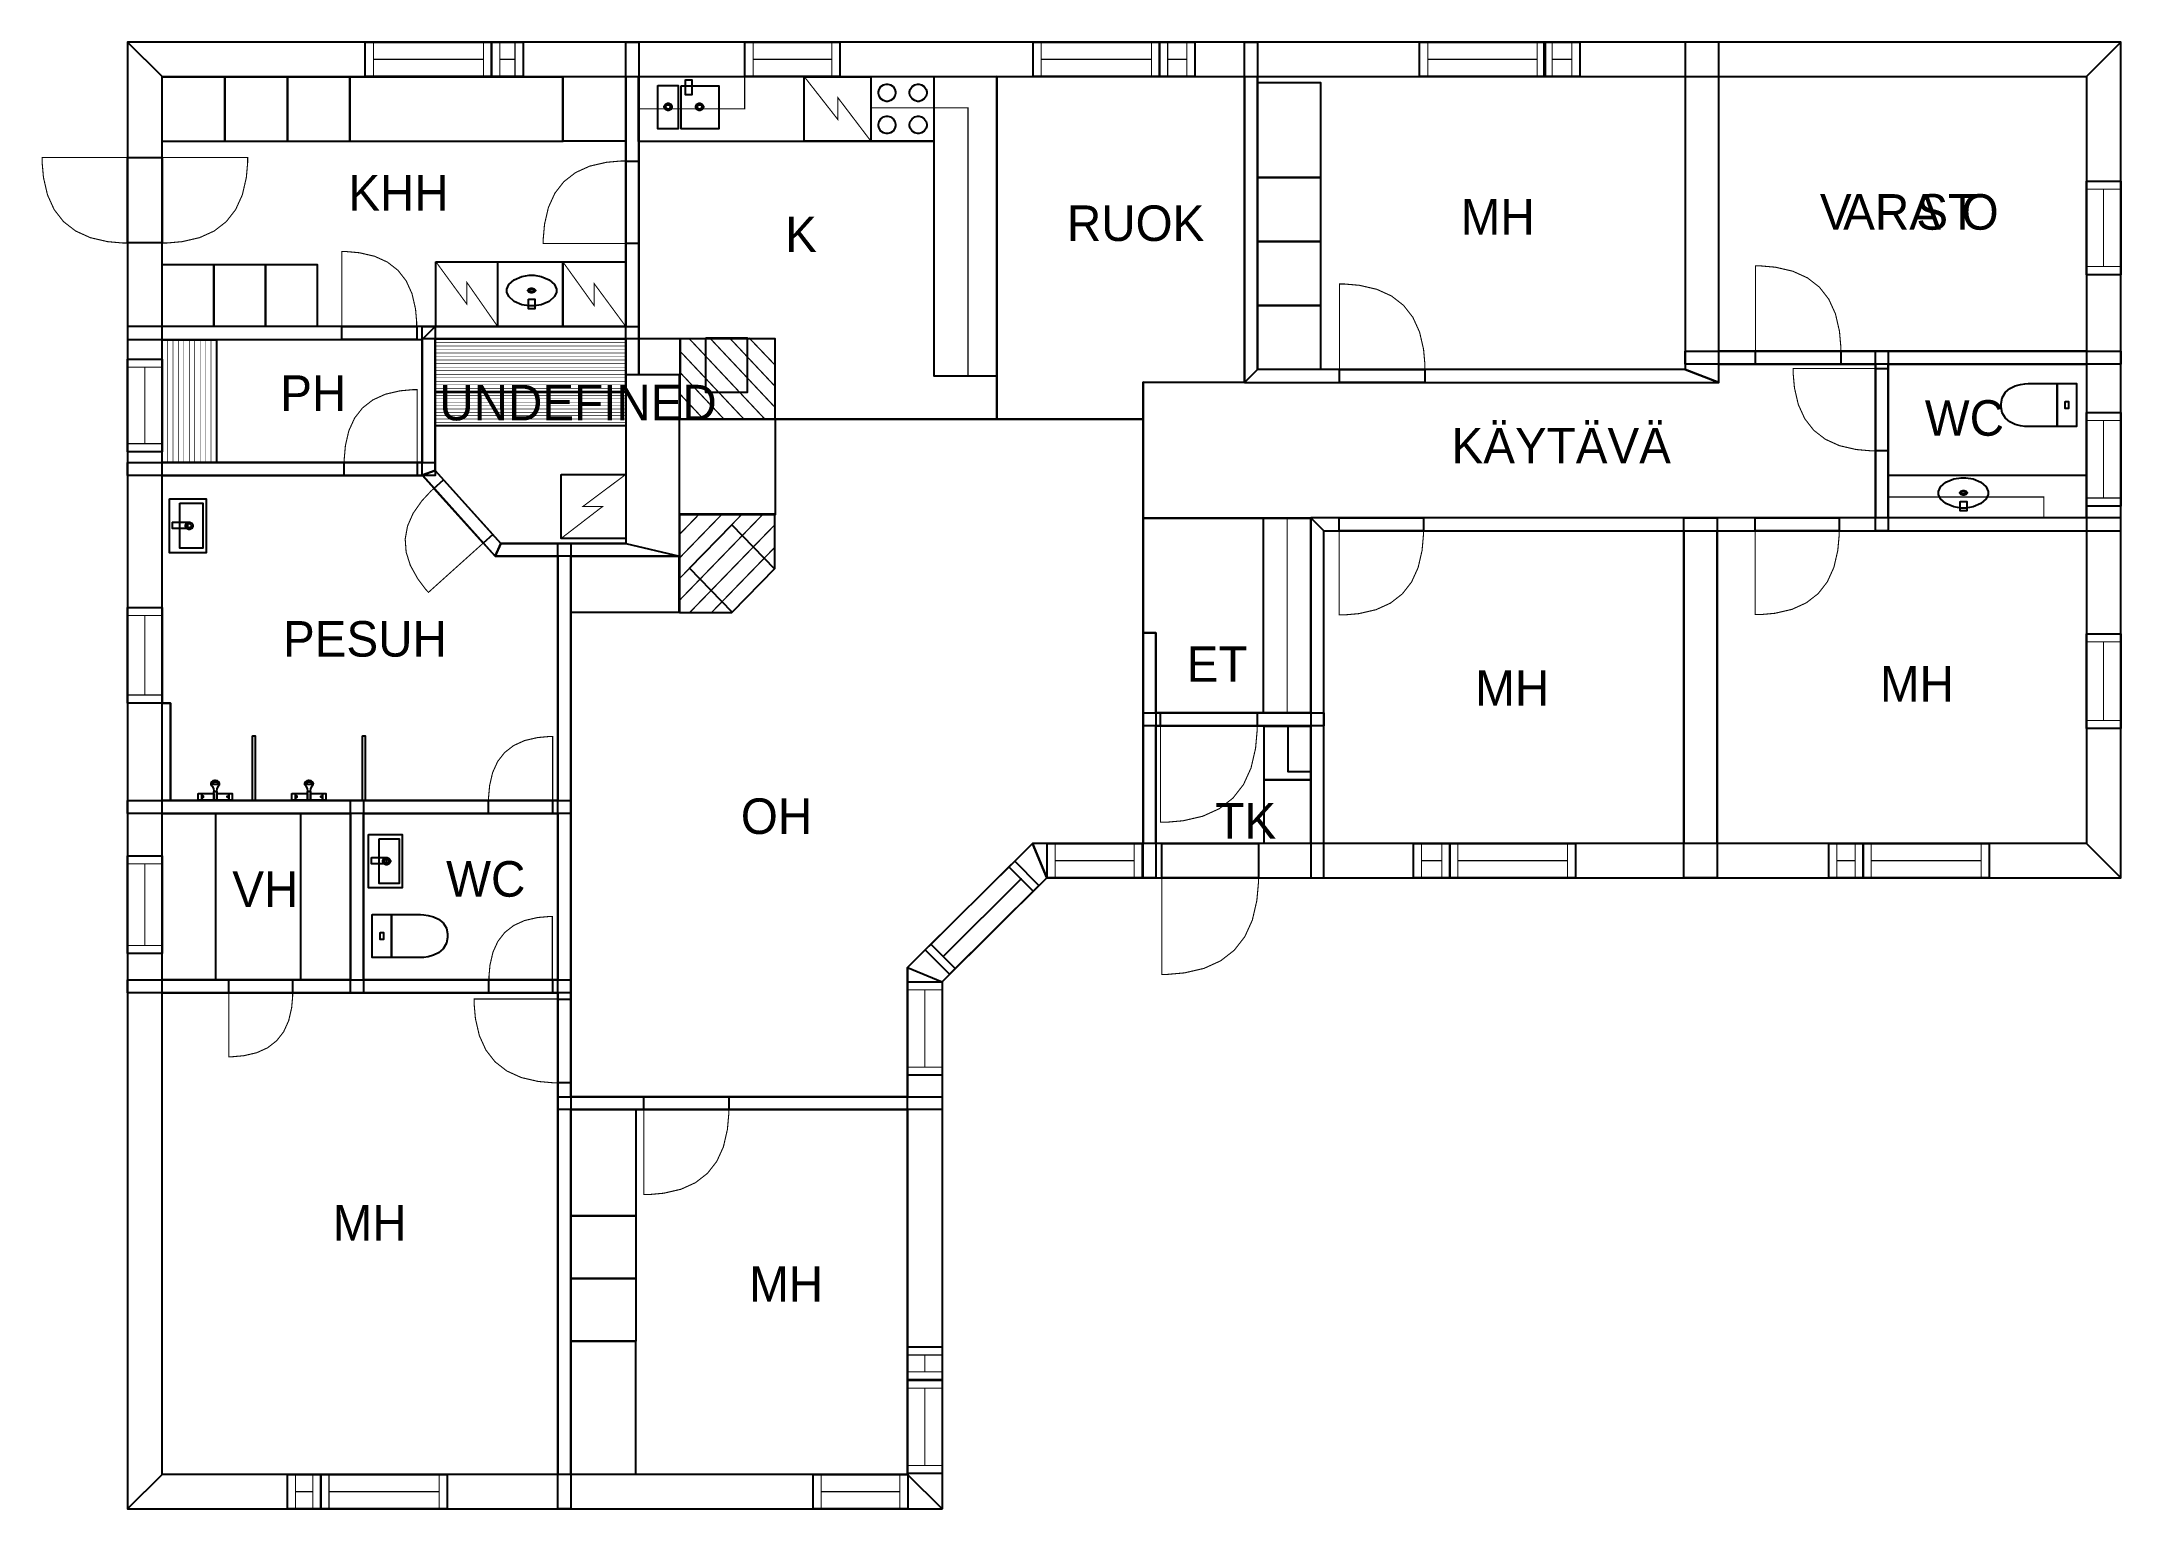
# Model space of a CAD drawing. Extents: x 0 to 20.1, y 0 to 14.2.
import ezdxf

# ---------------------------------------------------------------- set-up
doc = ezdxf.new("R2010")
doc.units = 0
doc.layers.get('0').update_dxf_attribs({"linetype": 'CONTINUOUS'})

msp = doc.modelspace()

# ---------------------------------------------------------------- texts
at = {"color": 0}
for s, p in [('KHH', (2.93606, 12.5631)), ('MH', (13.6895, 12.3324)), ('V', (17.1612, 12.3789)), ('ARA', (17.3863, 12.3789)), ('ST', (18.0935, 12.3789)), ('O', (18.5317, 12.3789)), ('K', (7.15936, 12.1622)), ('RUOK', (9.8821, 12.2698)), ('PH', (2.27818, 10.6269)), ('UNDEFINED', (3.81592, 10.5356)), ('WC', (18.175, 10.3868)), ('KÄYTÄVÄ', (13.6006, 10.1193)), ('PESUH', (2.30494, 8.25103)), ('ET', (11.0408, 8.00758)), ('MH', (13.8294, 7.77618)), ('MH', (17.7414, 7.81543)), ('OH', (6.73058, 6.53678)), ('TK', (11.3177, 6.49239)), ('WC', (3.88165, 5.93008)), ('VH', (1.81463, 5.83069)), ('MH', (2.78506, 2.60504)), ('MH', (6.81083, 2.01382))]:
    msp.add_text(s, height=0.34375, dxfattribs=at).set_placement(p)

# ---------------------------------------------------------------- linework, layer by layer
at = {"color": 0}
for points, const_width in [([(20.0703, 14.1924), (0.803222, 14.1924), (1.13656, 13.8591), (19.7369, 13.8591), (20.0703, 14.1924)], 0.002083), ([(0.803222, 14.1924), (0.803222, 0.011339), (1.13656, 0.344672), (1.13656, 13.8591), (0.803222, 14.1924)], 0.002083), ([(3.10053, 14.1924), (4.32146, 14.1924), (4.32146, 13.8591), (3.10053, 13.8591), (3.10053, 14.1924)], 0.010417), ([(3.10053, 14.1924), (4.32146, 14.1924), (4.32146, 13.8591), (3.10053, 13.8591), (3.10053, 14.1924)], 0.010417), ([(4.32146, 14.1924), (4.62571, 14.1924), (4.62571, 13.8591), (4.32146, 13.8591), (4.32146, 14.1924)], 0.010417), ([(4.32146, 14.1924), (4.62571, 14.1924), (4.62571, 13.8591), (4.32146, 13.8591), (4.32146, 14.1924)], 0.010417), ([(5.618, 14.1924), (5.743, 14.1924), (5.743, 10.9742), (5.618, 10.9742), (5.618, 14.1924)], 0.002083), ([(6.77029, 14.1924), (7.68853, 14.1924), (7.68853, 13.8591), (6.77029, 13.8591), (6.77029, 14.1924)], 0.010417), ([(6.77029, 14.1924), (7.68853, 14.1924), (7.68853, 13.8591), (6.77029, 13.8591), (6.77029, 14.1924)], 0.010417), ([(9.55561, 14.1924), (10.7778, 14.1924), (10.7778, 13.8591), (9.55561, 13.8591), (9.55561, 14.1924)], 0.010417), ([(9.55561, 14.1924), (10.7778, 14.1924), (10.7778, 13.8591), (9.55561, 13.8591), (9.55561, 14.1924)], 0.010417), ([(10.7778, 14.1924), (11.1203, 14.1924), (11.1203, 13.8591), (10.7778, 13.8591), (10.7778, 14.1924)], 0.010417), ([(10.7778, 14.1924), (11.1203, 14.1924), (11.1203, 13.8591), (10.7778, 13.8591), (10.7778, 14.1924)], 0.010417), ([(11.7246, 14.1924), (11.7246, 11.028), (11.5996, 10.903), (11.5996, 14.1924), (11.7246, 14.1924)], 0.002083), ([(13.2921, 14.1924), (14.5062, 14.1924), (14.5062, 13.8591), (13.2921, 13.8591), (13.2921, 14.1924)], 0.010417), ([(13.2921, 14.1924), (14.5062, 14.1924), (14.5062, 13.8591), (13.2921, 13.8591), (13.2921, 14.1924)], 0.010417), ([(14.4958, 14.1924), (14.8408, 14.1924), (14.8408, 13.8591), (14.4958, 13.8591), (14.4958, 14.1924)], 0.010417), ([(14.4958, 14.1924), (14.8408, 14.1924), (14.8408, 13.8591), (14.4958, 13.8591), (14.4958, 14.1924)], 0.010417), ([(16.1829, 10.903), (16.1829, 14.1924), (15.8586, 14.1924), (15.8586, 11.028), (16.1829, 10.903)], 0.002083), ([(20.0703, 6.11193), (20.0703, 14.1924), (19.7369, 13.8591), (19.7369, 6.44526), (20.0703, 6.11193)], 0.002083), ([(1.13661, 13.8582), (1.74169, 13.8582), (1.74169, 13.2332), (1.13661, 13.2332), (1.13661, 13.8582)], 0.010417), ([(1.74169, 13.8582), (2.34685, 13.8582), (2.34685, 13.2332), (1.74169, 13.2332), (1.74169, 13.8582)], 0.010417), ([(2.34685, 13.8582), (2.95193, 13.8582), (2.95193, 13.2332), (2.34685, 13.2332), (2.34685, 13.8582)], 0.010417), ([(2.95193, 13.8582), (5.00976, 13.8582), (5.00976, 13.2332), (2.95193, 13.2332), (2.95193, 13.8582)], 0.010417), ([(5.00971, 13.8591), (5.61774, 13.8591), (5.61774, 13.2341), (5.00971, 13.2341), (5.00971, 13.8591)], 0.010417), ([(5.73953, 13.8579), (5.73953, 13.2354), (8.59576, 13.2354), (8.59576, 10.9646), (9.20649, 10.9646), (9.20649, 13.8605), (5.73953, 13.8579)], 0.010417), ([(5.73953, 13.8589), (6.76708, 13.8589), (6.76708, 13.5464), (5.73953, 13.5464), (5.73953, 13.8589)], 0.010417), ([(5.92888, 13.7715), (6.12522, 13.7715), (6.12522, 13.3543), (5.92888, 13.3543), (5.92888, 13.7715)], 0.010417), ([(6.15474, 13.7705), (6.51796, 13.7705), (6.51796, 13.3534), (6.15474, 13.3534), (6.15474, 13.7705)], 0.010417), ([(6.19401, 13.8282), (6.25651, 13.8282), (6.25651, 13.6823), (6.19401, 13.6823), (6.19401, 13.8282)], 0.010417), ([(7.34369, 13.8584), (7.98839, 13.8584), (7.98839, 13.2355), (7.34369, 13.2355), (7.34369, 13.8584)], 0.010745), ([(7.98839, 13.8584), (7.98839, 13.5559), (8.92622, 13.5559), (8.92622, 10.966), (9.20654, 10.962), (9.20654, 13.8579), (7.98839, 13.8584)], 0.010417), ([(7.99169, 13.8602), (8.59554, 13.8602), (8.59554, 13.2364), (7.99169, 13.2364), (7.99169, 13.8602)], 0.010417), ([(8.22651, 13.7032), (8.22651, 13.6952), (8.21994, 13.6708), (8.2021, 13.6443), (8.17563, 13.6265), (8.15126, 13.6199), (8.14318, 13.6199), (8.13504, 13.6199), (8.11074, 13.6265), (8.08425, 13.6443), (8.06635, 13.6708), (8.05985, 13.6952), (8.05985, 13.7032), (8.05985, 13.7114), (8.06635, 13.7357), (8.08425, 13.7622), (8.11074, 13.7801), (8.13504, 13.7866), (8.14318, 13.7866), (8.15126, 13.7866), (8.17563, 13.7801), (8.2021, 13.7622), (8.21994, 13.7357), (8.22651, 13.7114), (8.22651, 13.7032)], 0.010417), ([(8.5281, 13.7032), (8.5281, 13.6952), (8.52154, 13.6708), (8.50369, 13.6443), (8.47721, 13.6265), (8.45285, 13.6199), (8.44476, 13.6199), (8.43664, 13.6199), (8.41233, 13.6265), (8.38585, 13.6443), (8.36794, 13.6708), (8.36143, 13.6952), (8.36143, 13.7032), (8.36143, 13.7114), (8.36794, 13.7357), (8.38585, 13.7622), (8.41233, 13.7801), (8.43664, 13.7866), (8.44476, 13.7866), (8.45285, 13.7866), (8.47721, 13.7801), (8.50369, 13.7622), (8.52154, 13.7357), (8.5281, 13.7114), (8.5281, 13.7032)], 0.010417), ([(11.7262, 13.8021), (11.7262, 12.8824), (12.335, 12.8824), (12.335, 13.8021), (11.7262, 13.8021)], 0.010417), ([(6.06353, 13.5667), (6.06353, 13.5603), (6.05285, 13.5409), (6.03347, 13.5302), (6.02707, 13.5302), (6.02061, 13.5302), (6.00125, 13.5409), (5.99061, 13.5603), (5.99061, 13.5667), (5.99061, 13.5731), (6.00125, 13.5925), (6.02061, 13.6031), (6.02707, 13.6031), (6.03347, 13.6031), (6.05285, 13.5925), (6.06353, 13.5731), (6.06353, 13.5667)], 0.008333), ([(6.0479, 13.5667), (6.0479, 13.563), (6.04178, 13.552), (6.03071, 13.5458), (6.02707, 13.5458), (6.02339, 13.5458), (6.01232, 13.552), (6.00624, 13.563), (6.00624, 13.5667), (6.00624, 13.5704), (6.01232, 13.5814), (6.02339, 13.5875), (6.02707, 13.5875), (6.03071, 13.5875), (6.04178, 13.5814), (6.0479, 13.5704), (6.0479, 13.5667)], 0.008333), ([(6.36789, 13.5667), (6.36789, 13.5603), (6.35721, 13.5409), (6.33783, 13.5302), (6.33143, 13.5302), (6.32497, 13.5302), (6.30561, 13.5409), (6.29497, 13.5603), (6.29497, 13.5667), (6.29497, 13.5731), (6.30561, 13.5925), (6.32497, 13.6031), (6.33143, 13.6031), (6.33783, 13.6031), (6.35721, 13.5925), (6.36789, 13.5731), (6.36789, 13.5667)], 0.008333), ([(6.35226, 13.5667), (6.35226, 13.563), (6.34614, 13.552), (6.33507, 13.5458), (6.33143, 13.5458), (6.32775, 13.5458), (6.31668, 13.552), (6.3106, 13.563), (6.3106, 13.5667), (6.3106, 13.5704), (6.31668, 13.5814), (6.32775, 13.5875), (6.33143, 13.5875), (6.33507, 13.5875), (6.34614, 13.5814), (6.35226, 13.5704), (6.35226, 13.5667)], 0.008333), ([(8.22651, 13.392), (8.22651, 13.384), (8.21994, 13.3596), (8.2021, 13.3331), (8.17563, 13.3153), (8.15126, 13.3087), (8.14318, 13.3087), (8.13504, 13.3087), (8.11074, 13.3153), (8.08425, 13.3331), (8.06635, 13.3596), (8.05985, 13.384), (8.05985, 13.392), (8.05985, 13.4002), (8.06635, 13.4245), (8.08425, 13.451), (8.11074, 13.4689), (8.13504, 13.4754), (8.14318, 13.4754), (8.15126, 13.4754), (8.17563, 13.4689), (8.2021, 13.451), (8.21994, 13.4245), (8.22651, 13.4002), (8.22651, 13.392)], 0.010417), ([(8.5281, 13.392), (8.5281, 13.384), (8.52154, 13.3596), (8.50369, 13.3331), (8.47721, 13.3153), (8.45285, 13.3087), (8.44476, 13.3087), (8.43664, 13.3087), (8.41233, 13.3153), (8.38585, 13.3331), (8.36794, 13.3596), (8.36143, 13.384), (8.36143, 13.392), (8.36143, 13.4002), (8.36794, 13.4245), (8.38585, 13.451), (8.41233, 13.4689), (8.43664, 13.4754), (8.44476, 13.4754), (8.45285, 13.4754), (8.47721, 13.4689), (8.50369, 13.451), (8.52154, 13.4245), (8.5281, 13.4002), (8.5281, 13.392)], 0.010417), ([(0.803222, 12.2504), (0.754775, 12.2504), (0.609429, 12.2633), (0.441515, 12.3021), (0.299371, 12.3667), (0.183106, 12.4571), (0.092719, 12.5733), (0.028103, 12.7155), (-0.010634, 12.8834), (-0.023546, 13.0288), (-0.023546, 13.0772), (0.803222, 13.0772), (0.803222, 12.2504)], 0.010417), ([(0.803222, 13.077), (1.13656, 13.077), (1.13656, 12.2504), (0.803222, 12.2504), (0.803222, 13.077)], 0.010417), ([(0.803222, 13.077), (1.13656, 13.077), (1.13656, 12.2504), (0.803222, 12.2504), (0.803222, 13.077)], 0.010417), ([(1.13656, 12.2504), (1.18495, 12.2504), (1.3303, 12.2633), (1.49821, 12.3021), (1.64035, 12.3667), (1.75662, 12.4571), (1.847, 12.5733), (1.91162, 12.7155), (1.95036, 12.8834), (1.96332, 13.0288), (1.96332, 13.0772), (1.13656, 13.0772), (1.13656, 12.2504)], 0.010417), ([(5.618, 13.043), (5.57124, 13.043), (5.4311, 13.0305), (5.2691, 12.9932), (5.132, 12.9308), (5.01986, 12.8436), (4.93267, 12.7315), (4.87033, 12.5944), (4.83296, 12.4324), (4.82053, 12.2923), (4.82053, 12.2455), (5.618, 12.2455), (5.618, 13.043)], 0.010417), ([(5.618, 13.043), (5.743, 13.043), (5.743, 12.2454), (5.618, 12.2454), (5.618, 13.043)], 0.010417), ([(5.618, 13.043), (5.743, 13.043), (5.743, 12.2454), (5.618, 12.2454), (5.618, 13.043)], 0.010417), ([(11.7262, 12.8824), (11.7262, 12.2642), (12.335, 12.2642), (12.335, 12.8824), (11.7262, 12.8824)], 0.010417), ([(19.7369, 12.8493), (20.0703, 12.8493), (20.0703, 11.944), (19.7369, 11.944), (19.7369, 12.8493)], 0.010417), ([(19.7369, 12.8493), (20.0703, 12.8493), (20.0703, 11.944), (19.7369, 11.944), (19.7369, 12.8493)], 0.010417), ([(11.7262, 12.2642), (11.7262, 11.6461), (12.335, 11.6461), (12.335, 12.2642), (11.7262, 12.2642)], 0.010417), ([(3.59706, 11.4433), (3.59706, 11.4858), (3.58572, 11.6131), (3.55176, 11.7601), (3.49522, 11.8846), (3.41601, 11.9864), (3.31418, 12.0657), (3.18972, 12.1222), (3.04264, 12.1562), (2.91536, 12.1675), (2.87294, 12.1675), (2.87294, 11.4433), (3.59706, 11.4433)], 0.010417), ([(3.78304, 12.0685), (5.00911, 12.0685), (5.00911, 11.4435), (3.78304, 11.4435), (3.78304, 12.0685)], 0.010417), ([(3.78304, 12.0685), (4.37944, 12.0685), (4.37944, 11.4435), (3.78304, 11.4435), (3.78304, 12.0685)], 0.00994), ([(5.00911, 12.0684), (5.618, 12.0684), (5.618, 11.4434), (5.00911, 11.4434), (5.00911, 12.0684)], 0.010148), ([(1.13661, 12.0411), (1.63639, 12.0411), (1.63639, 11.4435), (1.13661, 11.4435), (1.13661, 12.0411)], 0.010417), ([(1.63633, 12.0411), (2.13612, 12.0411), (2.13612, 11.4435), (1.63633, 11.4435), (1.63633, 12.0411)], 0.010417), ([(2.13612, 12.0411), (2.6359, 12.0411), (2.6359, 11.4435), (2.13612, 11.4435), (2.13612, 12.0411)], 0.010417), ([(4.46869, 11.7903), (4.46869, 11.8048), (4.48753, 11.8484), (4.53885, 11.8957), (4.61501, 11.9277), (4.68494, 11.9394), (4.70828, 11.9394), (4.73156, 11.9394), (4.80149, 11.9277), (4.87765, 11.8957), (4.92899, 11.8484), (4.94786, 11.8048), (4.94786, 11.7903), (4.94786, 11.7758), (4.92899, 11.7323), (4.87765, 11.6849), (4.80149, 11.653), (4.73156, 11.6412), (4.70828, 11.6412), (4.68494, 11.6412), (4.61501, 11.653), (4.53885, 11.6849), (4.48753, 11.7323), (4.46869, 11.7758), (4.46869, 11.7903)], 0.010417), ([(17.3629, 11.2048), (17.3629, 11.2531), (17.35, 11.3979), (17.3114, 11.5654), (17.2469, 11.7071), (17.1568, 11.823), (17.041, 11.9131), (16.8993, 11.9775), (16.7318, 12.0162), (16.5869, 12.029), (16.5386, 12.029), (16.5386, 11.2048), (17.3629, 11.2048)], 0.010417), ([(4.67182, 11.7903), (4.67182, 11.7943), (4.68246, 11.8064), (4.70182, 11.813), (4.70828, 11.813), (4.71468, 11.813), (4.73406, 11.8064), (4.74474, 11.7943), (4.74474, 11.7903), (4.74474, 11.7863), (4.73406, 11.7743), (4.71468, 11.7676), (4.70828, 11.7676), (4.70182, 11.7676), (4.68246, 11.7743), (4.67182, 11.7863), (4.67182, 11.7903)], 0.010417), ([(4.67703, 11.7061), (4.73953, 11.7061), (4.73953, 11.6153), (4.67703, 11.6153), (4.67703, 11.7061)], 0.010417), ([(4.68744, 11.7903), (4.68744, 11.7926), (4.69353, 11.7995), (4.70458, 11.8033), (4.70828, 11.8033), (4.71192, 11.8033), (4.72299, 11.7995), (4.72911, 11.7926), (4.72911, 11.7903), (4.72911, 11.788), (4.72299, 11.7811), (4.71192, 11.7773), (4.70828, 11.7773), (4.70458, 11.7773), (4.69353, 11.7811), (4.68744, 11.788), (4.68744, 11.7903)], 0.010417), ([(13.3429, 11.028), (13.3429, 11.0764), (13.33, 11.2216), (13.2913, 11.3894), (13.2268, 11.5313), (13.1364, 11.6475), (13.0202, 11.7378), (12.8783, 11.8024), (12.7106, 11.8411), (12.5654, 11.8539), (12.517, 11.8539), (12.517, 11.028), (13.3429, 11.028)], 0.010417), ([(11.7262, 11.6462), (11.7262, 11.028), (12.335, 11.028), (12.335, 11.6462), (11.7262, 11.6462)], 0.010417), ([(3.77479, 11.4433), (0.803222, 11.4433), (0.803222, 11.3183), (3.64979, 11.3183), (3.77479, 11.4433)], 0.002083), ([(1.13661, 11.3152), (1.13661, 10.1265), (1.66086, 10.1265), (1.66086, 11.3152), (1.13661, 11.3152)], 0.010417), ([(2.87294, 11.4433), (3.59706, 11.4433), (3.59706, 11.3183), (2.87294, 11.3183), (2.87294, 11.4433)], 0.010417), ([(2.87294, 11.4433), (3.59706, 11.4433), (3.59706, 11.3183), (2.87294, 11.3183), (2.87294, 11.4433)], 0.010417), ([(3.64979, 10.0041), (3.64979, 11.3183), (3.77479, 11.4433), (3.77479, 10.052), (3.64979, 10.0041)], 0.002083), ([(3.64979, 11.4433), (5.743, 11.4433), (5.743, 11.3235), (3.64979, 11.3235), (3.64979, 11.4433)], 0.002083), ([(3.77479, 11.3235), (5.61615, 11.3235), (5.61615, 10.8103), (3.77479, 10.8103), (3.77479, 11.3235)], 0.010417), ([(5.74442, 11.3277), (6.14285, 11.3277), (6.14285, 10.9742), (5.74442, 10.9742), (5.74442, 11.3277)], 0.010417), ([(6.14285, 11.3262), (7.06028, 11.3262), (7.06028, 10.5455), (6.14285, 10.5455), (6.14285, 11.3262)], 0.012232), ([(6.39208, 11.3327), (6.79053, 11.3327), (6.79053, 10.8047), (6.39208, 10.8047), (6.39208, 11.3327)], 0.012232), ([(0.803222, 11.1277), (1.13656, 11.1277), (1.13656, 10.2322), (0.803222, 10.2322), (0.803222, 11.1277)], 0.010417), ([(0.803222, 11.1277), (1.13656, 11.1277), (1.13656, 10.2322), (0.803222, 10.2322), (0.803222, 11.1277)], 0.010417), ([(15.8586, 11.2048), (20.0703, 11.2048), (20.0703, 11.0798), (15.8586, 11.0798), (15.8586, 11.2048)], 0.002083), ([(16.5386, 11.2048), (17.3629, 11.2048), (17.3629, 11.0798), (16.5386, 11.0798), (16.5386, 11.2048)], 0.010417), ([(16.5386, 11.2048), (17.3629, 11.2048), (17.3629, 11.0798), (16.5386, 11.0798), (16.5386, 11.2048)], 0.010417), ([(17.6975, 11.2048), (17.8225, 11.2048), (17.8225, 9.46832), (17.6975, 9.46832), (17.6975, 11.2048)], 0.002083), ([(5.618, 10.9742), (5.618, 9.34603), (6.13678, 9.22103), (6.13678, 10.9742), (5.618, 10.9742)], 0.002083), ([(11.5996, 10.903), (16.1829, 10.903), (15.8586, 11.028), (11.7246, 11.028), (11.5996, 10.903)], 0.002083), ([(12.517, 11.028), (13.3429, 11.028), (13.3429, 10.903), (12.517, 10.903), (12.517, 11.028)], 0.010417), ([(12.517, 11.028), (13.3429, 11.028), (13.3429, 10.903), (12.517, 10.903), (12.517, 11.028)], 0.010417), ([(17.6975, 10.2412), (17.6508, 10.2412), (17.5111, 10.2536), (17.3497, 10.2909), (17.2131, 10.353), (17.1013, 10.4399), (17.0144, 10.5518), (16.9522, 10.6884), (16.915, 10.8498), (16.9026, 10.9896), (16.9026, 11.0361), (17.6975, 11.0361), (17.6975, 10.2412)], 0.010417), ([(17.6975, 11.0362), (17.8225, 11.0362), (17.8225, 10.2412), (17.6975, 10.2412), (17.6975, 11.0362)], 0.010417), ([(17.6975, 11.0362), (17.8225, 11.0362), (17.8225, 10.2412), (17.6975, 10.2412), (17.6975, 11.0362)], 0.010417), ([(19.1853, 10.4755), (19.1853, 10.4755), (19.1735, 10.4754), (19.1425, 10.4771), (19.0987, 10.4832), (19.0485, 10.4966), (18.9983, 10.5202), (18.9544, 10.5566), (18.9235, 10.6088), (18.9117, 10.6618), (18.9117, 10.6795), (18.9117, 10.6978), (18.9235, 10.7527), (18.9544, 10.8068), (18.9983, 10.8446), (19.0485, 10.869), (19.0987, 10.883), (19.1425, 10.8894), (19.1735, 10.8911), (19.1853, 10.891), (19.1853, 10.891), (19.4536, 10.892), (19.4536, 10.4755), (19.1853, 10.4755)], 0.010417), ([(19.4536, 10.892), (19.4536, 10.4755), (19.6408, 10.4755), (19.6408, 10.892), (19.4536, 10.892)], 0.010417), ([(2.89708, 10.1265), (2.89708, 10.1679), (2.9081, 10.2919), (2.94119, 10.4353), (2.99631, 10.5566), (3.07351, 10.6558), (3.17275, 10.733), (3.29406, 10.7881), (3.43739, 10.8212), (3.56142, 10.8323), (3.60281, 10.8323), (3.60281, 10.1265), (2.89708, 10.1265)], 0.010417), ([(3.77479, 10.8091), (5.61719, 10.8091), (5.61719, 10.4831), (3.77479, 10.4831), (3.77479, 10.8091)], 0.010417), ([(19.5315, 10.7168), (19.5315, 10.6507), (19.5631, 10.6507), (19.5631, 10.7168), (19.5315, 10.7168)], 0.010417), ([(6.13792, 10.5455), (6.13792, 9.62332), (7.06071, 9.62332), (7.06071, 10.5455), (6.13792, 10.5455)], 0.010417), ([(19.7369, 10.6125), (20.0703, 10.6125), (20.0703, 9.70703), (19.7369, 9.70703), (19.7369, 10.6125)], 0.010417), ([(19.7369, 10.6125), (20.0703, 10.6125), (20.0703, 9.70703), (19.7369, 9.70703), (19.7369, 10.6125)], 0.010417), ([(0.803222, 10.1265), (3.77479, 10.1265), (3.77479, 10.0015), (0.803222, 10.0015), (0.803222, 10.1265)], 0.002083), ([(2.89708, 10.1265), (3.60292, 10.1265), (3.60292, 10.0015), (2.89708, 10.0015), (2.89708, 10.1265)], 0.010417), ([(2.89708, 10.1265), (3.60292, 10.1265), (3.60292, 10.0015), (2.89708, 10.0015), (2.89708, 10.1265)], 0.010417), ([(4.35439, 9.22103), (3.64979, 10.0041), (3.77479, 10.052), (4.41, 9.34603), (4.35439, 9.22103)], 0.002083), ([(3.76383, 9.87739), (3.73281, 9.8495), (3.64725, 9.7576), (3.56212, 9.63613), (3.50836, 9.51297), (3.486, 9.38818), (3.49507, 9.26178), (3.53554, 9.13362), (3.60742, 9.0039), (3.68283, 8.90349), (3.71072, 8.87244), (4.23981, 9.34842), (3.76383, 9.87739)], 0.010417), ([(4.23981, 9.34831), (3.76383, 9.87739), (3.85678, 9.96089), (4.33268, 9.43197), (4.23981, 9.34831)], 0.010417), ([(4.23981, 9.34831), (3.76383, 9.87739), (3.85678, 9.96089), (4.33268, 9.43197), (4.23981, 9.34831)], 0.010417), ([(4.993, 10.0129), (5.618, 10.0129), (5.618, 9.39378), (4.993, 9.39378), (4.993, 10.0129)], 0.010417), ([(17.8225, 10.0056), (19.7363, 10.0056), (19.7363, 9.59392), (17.8225, 9.59392), (17.8225, 10.0056)], 0.010417), ([(18.309, 9.8341), (18.309, 9.84842), (18.3279, 9.89133), (18.3792, 9.93799), (18.4554, 9.96951), (18.5253, 9.98101), (18.5486, 9.98101), (18.5719, 9.98101), (18.6418, 9.96951), (18.7181, 9.93799), (18.7693, 9.89133), (18.7882, 9.84842), (18.7882, 9.8341), (18.7882, 9.81982), (18.7693, 9.77692), (18.7181, 9.73019), (18.6418, 9.69874), (18.5719, 9.68718), (18.5486, 9.68718), (18.5253, 9.68718), (18.4554, 9.69874), (18.3792, 9.73019), (18.3279, 9.77692), (18.309, 9.81982), (18.309, 9.8341)], 0.010417), ([(18.5122, 9.8341), (18.5122, 9.83806), (18.5228, 9.84993), (18.5422, 9.85644), (18.5486, 9.85644), (18.555, 9.85644), (18.5744, 9.84993), (18.5851, 9.83806), (18.5851, 9.8341), (18.5851, 9.83018), (18.5744, 9.81831), (18.555, 9.81174), (18.5486, 9.81174), (18.5422, 9.81174), (18.5228, 9.81831), (18.5122, 9.83018), (18.5122, 9.8341)], 0.010417), ([(18.5278, 9.8341), (18.5278, 9.83637), (18.5339, 9.84315), (18.5449, 9.84685), (18.5486, 9.84685), (18.5522, 9.84685), (18.5633, 9.84315), (18.5694, 9.83637), (18.5694, 9.8341), (18.5694, 9.83188), (18.5633, 9.82508), (18.5522, 9.82129), (18.5486, 9.82129), (18.5449, 9.82129), (18.5339, 9.82508), (18.5278, 9.83188), (18.5278, 9.8341)], 0.010417), ([(1.20784, 9.77686), (1.20784, 9.25526), (1.56179, 9.25526), (1.56179, 9.77686), (1.20784, 9.77686)], 0.010417), ([(1.30887, 9.7334), (1.30887, 9.29872), (1.53043, 9.29872), (1.53043, 9.7334), (1.30887, 9.7334)], 0.010417), ([(17.8226, 9.79449), (19.3257, 9.79449), (19.3257, 9.59457), (17.8226, 9.59457), (17.8226, 9.79449)], 0.010417), ([(18.5174, 9.75103), (18.5799, 9.75103), (18.5799, 9.66163), (18.5174, 9.66163), (18.5174, 9.75103)], 0.010417), ([(1.2373, 9.55246), (1.2373, 9.48996), (1.38314, 9.48996), (1.38314, 9.55246), (1.2373, 9.55246)], 0.010417), ([(1.39779, 9.55251), (1.40419, 9.55251), (1.42356, 9.54189), (1.43425, 9.52251), (1.43425, 9.51606), (1.43425, 9.50965), (1.42356, 9.49029), (1.40419, 9.4796), (1.39779, 9.4796), (1.39133, 9.4796), (1.37196, 9.49029), (1.36133, 9.50965), (1.36133, 9.51606), (1.36133, 9.52251), (1.37196, 9.54189), (1.39133, 9.55251), (1.39779, 9.55251)], 0.008333), ([(1.39779, 9.53689), (1.40142, 9.53689), (1.41249, 9.53082), (1.41862, 9.51975), (1.41862, 9.51606), (1.41862, 9.51243), (1.41249, 9.50136), (1.40142, 9.49522), (1.39779, 9.49522), (1.3941, 9.49522), (1.38303, 9.50136), (1.37695, 9.51243), (1.37695, 9.51606), (1.37695, 9.51975), (1.38303, 9.53082), (1.3941, 9.53689), (1.39779, 9.53689)], 0.008333), ([(7.05989, 9.10265), (7.05989, 9.62967), (6.13737, 9.62967), (6.13737, 8.67871), (6.64458, 8.67871), (7.05989, 9.10265)], 0.012679), ([(6.64768, 8.68175), (6.23432, 9.10622), (6.64296, 9.52576), (7.05632, 9.10129), (6.64768, 8.68175)], 0.012679), ([(11.7836, 9.58882), (11.7836, 7.70774), (12.2384, 7.70774), (12.2384, 9.58882), (11.7836, 9.58882)], 0.010417), ([(12.3651, 9.46832), (20.0703, 9.46832), (20.0703, 9.59332), (12.2401, 9.59332), (12.3651, 9.46832)], 0.002083), ([(12.3651, 6.11193), (12.3651, 9.46832), (12.2401, 9.59332), (12.2401, 6.11193), (12.3651, 6.11193)], 0.002083), ([(12.5139, 9.59332), (13.3282, 9.59332), (13.3282, 9.46832), (12.5139, 9.46832), (12.5139, 9.59332)], 0.010417), ([(12.5139, 9.59332), (13.3282, 9.59332), (13.3282, 9.46832), (12.5139, 9.46832), (12.5139, 9.59332)], 0.010417), ([(13.3282, 9.46832), (13.3282, 9.42062), (13.3155, 9.2775), (13.2773, 9.11214), (13.2137, 8.97217), (13.1247, 8.85769), (13.0102, 8.76867), (12.8702, 8.70503), (12.7049, 8.66689), (12.5617, 8.65414), (12.5141, 8.65414), (12.5141, 9.46832), (13.3282, 9.46832)], 0.010417), ([(15.8444, 9.59332), (16.1671, 9.59332), (16.1671, 6.11193), (15.8444, 6.11193), (15.8444, 9.59332)], 0.002083), ([(16.536, 9.59332), (17.3469, 9.59332), (17.3469, 9.46832), (16.536, 9.46832), (16.536, 9.59332)], 0.010417), ([(16.536, 9.59332), (17.3469, 9.59332), (17.3469, 9.46832), (16.536, 9.46832), (16.536, 9.59332)], 0.010417), ([(17.3469, 9.46832), (17.3469, 9.42085), (17.3342, 9.27826), (17.2961, 9.11356), (17.2328, 8.97418), (17.1442, 8.86014), (17.03, 8.77143), (16.8907, 8.70806), (16.726, 8.67003), (16.5833, 8.65733), (16.536, 8.65733), (16.536, 9.46832), (17.3469, 9.46832)], 0.010417), ([(6.13678, 9.22103), (4.35439, 9.22103), (4.41, 9.34603), (5.618, 9.34603), (6.13678, 9.22103)], 0.002083), ([(4.96197, 9.34603), (5.08697, 9.34603), (5.08697, 0.011339), (4.96197, 0.011339), (4.96197, 9.34603)], 0.002083), ([(5.08703, 9.22097), (6.13222, 9.22097), (6.13222, 8.67839), (5.08703, 8.67839), (5.08703, 9.22097)], 0.010417), ([(0.803222, 8.72624), (1.13656, 8.72624), (1.13656, 7.80203), (0.803222, 7.80203), (0.803222, 8.72624)], 0.010417), ([(0.803222, 8.72624), (1.13656, 8.72624), (1.13656, 7.80203), (0.803222, 7.80203), (0.803222, 8.72624)], 0.010417), ([(10.618, 8.48247), (10.743, 8.48247), (10.743, 6.11193), (10.618, 6.11193), (10.618, 8.48247)], 0.002083), ([(19.7369, 8.47288), (20.0703, 8.47288), (20.0703, 7.55539), (19.7369, 7.55539), (19.7369, 8.47288)], 0.010417), ([(19.7369, 8.47288), (20.0703, 8.47288), (20.0703, 7.55539), (19.7369, 7.55539), (19.7369, 8.47288)], 0.010417), ([(1.13656, 7.80165), (1.21783, 7.80165), (1.21783, 6.85943), (1.13656, 6.85943), (1.13656, 7.80165)], 0.002083), ([(10.618, 7.70779), (12.3651, 7.70779), (12.3651, 7.58279), (10.618, 7.58279), (10.618, 7.70779)], 0.002083), ([(10.7875, 7.70779), (11.7205, 7.70779), (11.7205, 7.58279), (10.7875, 7.58279), (10.7875, 7.70779)], 0.010417), ([(10.7875, 7.70779), (11.7205, 7.70779), (11.7205, 7.58279), (10.7875, 7.58279), (10.7875, 7.70779)], 0.010417), ([(2.01047, 7.48465), (2.03651, 7.48465), (2.03651, 6.85965), (2.01047, 6.85965), (2.01047, 7.48465)], 0.010417), ([(2.01047, 7.48465), (2.03651, 7.48465), (2.03651, 6.85965), (2.01047, 6.85965), (2.01047, 7.48465)], 0.010417), ([(3.07329, 7.48465), (3.09933, 7.48465), (3.09933, 6.85965), (3.07329, 6.85965), (3.07329, 7.48465)], 0.010417), ([(3.07329, 7.48465), (3.09933, 7.48465), (3.09933, 6.85965), (3.07329, 6.85965), (3.07329, 7.48465)], 0.010417), ([(4.29237, 6.85965), (4.29237, 6.89594), (4.30203, 7.00467), (4.331, 7.13038), (4.37935, 7.23671), (4.44706, 7.32374), (4.53407, 7.39144), (4.6404, 7.43978), (4.76611, 7.46875), (4.87483, 7.4784), (4.91114, 7.4784), (4.91114, 6.85965), (4.29237, 6.85965)], 0.010417), ([(11.7205, 7.58279), (11.7205, 7.52815), (11.7059, 7.36415), (11.6622, 7.17464), (11.5893, 7.01426), (11.4872, 6.88303), (11.356, 6.78097), (11.1956, 6.70806), (11.0061, 6.66433), (10.8421, 6.64974), (10.7875, 6.64974), (10.7875, 7.58279), (11.7205, 7.58279)], 0.010417), ([(11.7887, 7.57904), (11.7887, 7.05994), (12.2384, 7.05994), (12.2384, 7.57904), (11.7887, 7.57904)], 0.010417), ([(11.7887, 7.05994), (11.7887, 6.44526), (12.2384, 6.44526), (12.2384, 7.05994), (11.7887, 7.05994)], 0.010417), ([(0.803222, 6.85965), (5.08697, 6.85965), (5.08697, 6.73465), (0.803222, 6.73465), (0.803222, 6.85965)], 0.002083), ([(1.48475, 6.92839), (1.52018, 6.92839), (1.52018, 6.86486), (1.48475, 6.86486), (1.48475, 6.92839)], 0.010417), ([(1.52018, 6.89714), (1.52339, 6.89594), (1.53304, 6.89208), (1.53581, 6.8909), (1.53581, 6.8909), (1.53581, 6.89236), (1.53581, 6.89665), (1.53581, 6.90093), (1.53581, 6.90235), (1.53581, 6.90235), (1.53342, 6.90169), (1.52344, 6.89833), (1.52018, 6.89714)], 0.010417), ([(1.5191, 6.92839), (1.63579, 6.92839), (1.63579, 6.86486), (1.5191, 6.86486), (1.5191, 6.92839)], 0.010417), ([(1.6639, 6.86486), (1.63579, 6.86486), (1.63579, 6.94819), (1.64279, 6.94819), (1.65858, 6.94819), (1.6639, 6.94819), (1.6639, 6.92736), (1.6639, 6.88049), (1.6639, 6.86486)], 0.010417), ([(1.6639, 6.92839), (1.7806, 6.92839), (1.7806, 6.86486), (1.6639, 6.86486), (1.6639, 6.92839)], 0.010417), ([(1.7806, 6.89714), (1.77735, 6.89594), (1.76768, 6.89208), (1.76497, 6.8909), (1.76497, 6.8909), (1.76497, 6.89236), (1.76497, 6.89665), (1.76497, 6.90093), (1.76497, 6.90235), (1.76497, 6.90235), (1.76731, 6.90169), (1.77729, 6.89833), (1.7806, 6.89714)], 0.010417), ([(1.7806, 6.92839), (1.81392, 6.92839), (1.81392, 6.86486), (1.7806, 6.86486), (1.7806, 6.92839)], 0.010417), ([(2.39063, 6.92839), (2.426, 6.92839), (2.426, 6.86486), (2.39063, 6.86486), (2.39063, 6.92839)], 0.010417), ([(2.426, 6.89714), (2.42919, 6.89594), (2.43886, 6.89208), (2.44162, 6.8909), (2.44162, 6.8909), (2.44162, 6.89236), (2.44162, 6.89665), (2.44162, 6.90093), (2.44162, 6.90235), (2.44162, 6.90235), (2.43924, 6.90169), (2.42925, 6.89833), (2.426, 6.89714)], 0.010417), ([(2.42497, 6.92839), (2.54167, 6.92839), (2.54167, 6.86486), (2.42497, 6.86486), (2.42497, 6.92839)], 0.010417), ([(2.56976, 6.86486), (2.54167, 6.86486), (2.54167, 6.94819), (2.54867, 6.94819), (2.56446, 6.94819), (2.56976, 6.94819), (2.56976, 6.92736), (2.56976, 6.88049), (2.56976, 6.86486)], 0.010417), ([(2.56976, 6.92839), (2.68642, 6.92839), (2.68642, 6.86486), (2.56976, 6.86486), (2.56976, 6.92839)], 0.010417), ([(2.68642, 6.89714), (2.68317, 6.89594), (2.6735, 6.89208), (2.67079, 6.8909), (2.67079, 6.8909), (2.67079, 6.89236), (2.67079, 6.89665), (2.67079, 6.90093), (2.67079, 6.90235), (2.67079, 6.90235), (2.67312, 6.90169), (2.68311, 6.89833), (2.68642, 6.89714)], 0.010417), ([(2.68642, 6.92839), (2.71978, 6.92839), (2.71978, 6.86486), (2.68642, 6.86486), (2.68642, 6.92839)], 0.010417), ([(2.95643, 6.85965), (3.08143, 6.85965), (3.08143, 5.0006), (2.95643, 5.0006), (2.95643, 6.85965)], 0.002083), ([(4.29237, 6.85965), (4.91114, 6.85965), (4.91114, 6.73465), (4.29237, 6.73465), (4.29237, 6.85965)], 0.010417), ([(4.29237, 6.85965), (4.91114, 6.85965), (4.91114, 6.73465), (4.29237, 6.73465), (4.29237, 6.85965)], 0.010417), ([(1.13661, 6.73465), (1.13661, 5.12349), (1.65306, 5.12349), (1.65306, 6.73465), (1.13661, 6.73465)], 0.010417), ([(2.47797, 6.73465), (2.47797, 5.12349), (2.95643, 5.12349), (2.95643, 6.73465), (2.47797, 6.73465)], 0.010417), ([(3.13211, 6.53125), (3.13211, 6.01574), (3.45763, 6.01574), (3.45763, 6.53125), (3.13211, 6.53125)], 0.010417), ([(3.23313, 6.48833), (3.23313, 6.05865), (3.42887, 6.05865), (3.42887, 6.48833), (3.23313, 6.48833)], 0.010417), ([(8.67503, 5.10807), (9.68668, 6.11193), (9.54926, 6.44526), (8.34169, 5.24696), (8.67503, 5.10807)], 0.002083), ([(9.68668, 6.11193), (20.0703, 6.11193), (19.7369, 6.44526), (9.54926, 6.44526), (9.68668, 6.11193)], 0.002083), ([(9.69168, 6.44526), (10.6112, 6.44526), (10.6112, 6.11193), (9.69168, 6.11193), (9.69168, 6.44526)], 0.010417), ([(9.69168, 6.44526), (10.6112, 6.44526), (10.6112, 6.11193), (9.69168, 6.11193), (9.69168, 6.44526)], 0.010417), ([(10.8001, 6.44526), (11.7331, 6.44526), (11.7331, 6.11193), (10.8001, 6.11193), (10.8001, 6.44526)], 0.010417), ([(10.8001, 6.44526), (11.7331, 6.44526), (11.7331, 6.11193), (10.8001, 6.11193), (10.8001, 6.44526)], 0.010417), ([(13.2328, 6.44526), (13.5842, 6.44526), (13.5842, 6.11193), (13.2328, 6.11193), (13.2328, 6.44526)], 0.010417), ([(13.2328, 6.44526), (13.5842, 6.44526), (13.5842, 6.11193), (13.2328, 6.11193), (13.2328, 6.44526)], 0.010417), ([(13.5833, 6.44526), (14.799, 6.44526), (14.799, 6.11193), (13.5833, 6.11193), (13.5833, 6.44526)], 0.010417), ([(13.5833, 6.44526), (14.799, 6.44526), (14.799, 6.11193), (13.5833, 6.11193), (13.5833, 6.44526)], 0.010417), ([(17.2467, 6.44526), (17.5793, 6.44526), (17.5793, 6.11193), (17.2467, 6.11193), (17.2467, 6.44526)], 0.010417), ([(17.2467, 6.44526), (17.5793, 6.44526), (17.5793, 6.11193), (17.2467, 6.11193), (17.2467, 6.44526)], 0.010417), ([(17.5793, 6.44526), (18.7976, 6.44526), (18.7976, 6.11193), (17.5793, 6.11193), (17.5793, 6.44526)], 0.010417), ([(17.5793, 6.44526), (18.7976, 6.44526), (18.7976, 6.11193), (17.5793, 6.11193), (17.5793, 6.44526)], 0.010417), ([(0.803222, 6.32661), (1.13656, 6.32661), (1.13656, 5.38049), (0.803222, 5.38049), (0.803222, 6.32661)], 0.010417), ([(0.803222, 6.32661), (1.13656, 6.32661), (1.13656, 5.38049), (0.803222, 5.38049), (0.803222, 6.32661)], 0.010417), ([(3.15918, 6.31022), (3.15918, 6.24772), (3.30501, 6.24772), (3.30501, 6.31022), (3.15918, 6.31022)], 0.010417), ([(3.30681, 6.30994), (3.31321, 6.30994), (3.33257, 6.29932), (3.34326, 6.27994), (3.34326, 6.27349), (3.34326, 6.26708), (3.33257, 6.24772), (3.31321, 6.23703), (3.30681, 6.23703), (3.30035, 6.23703), (3.28097, 6.24772), (3.27035, 6.26708), (3.27035, 6.27349), (3.27035, 6.27994), (3.28097, 6.29932), (3.30035, 6.30994), (3.30681, 6.30994)], 0.008333), ([(3.30681, 6.29432), (3.31044, 6.29432), (3.3215, 6.28825), (3.32764, 6.27718), (3.32764, 6.27349), (3.32764, 6.26986), (3.3215, 6.25879), (3.31044, 6.25265), (3.30681, 6.25265), (3.30311, 6.25265), (3.29204, 6.25879), (3.28597, 6.26986), (3.28597, 6.27349), (3.28597, 6.27718), (3.29204, 6.28825), (3.30311, 6.29432), (3.30681, 6.29432)], 0.008333), ([(8.74761, 5.18007), (9.61231, 6.03819), (9.3775, 6.27474), (8.51281, 5.41661), (8.74761, 5.18007)], 0.010417), ([(8.74761, 5.18007), (9.61231, 6.03819), (9.3775, 6.27474), (8.51281, 5.41661), (8.74761, 5.18007)], 0.010417), ([(11.7331, 6.11193), (11.7331, 6.05729), (11.7185, 5.89328), (11.6748, 5.70378), (11.6019, 5.5434), (11.4998, 5.41222), (11.3687, 5.31017), (11.2083, 5.23725), (11.0188, 5.19353), (10.8548, 5.17893), (10.8001, 5.17893), (10.8001, 6.11193), (11.7331, 6.11193)], 0.010417), ([(3.16656, 5.75754), (3.16656, 5.34099), (3.35389, 5.34099), (3.35389, 5.75754), (3.16656, 5.75754)], 0.010417), ([(3.62218, 5.75754), (3.62218, 5.75754), (3.6339, 5.75765), (3.66488, 5.75603), (3.70871, 5.74989), (3.75896, 5.73643), (3.80914, 5.71289), (3.85297, 5.67643), (3.88396, 5.62429), (3.89572, 5.57124), (3.89572, 5.55354), (3.89572, 5.53526), (3.88396, 5.48042), (3.85297, 5.42632), (3.80914, 5.38851), (3.75896, 5.3641), (3.70871, 5.3501), (3.66488, 5.34369), (3.6339, 5.34196), (3.62218, 5.34201), (3.62218, 5.34201), (3.35389, 5.34093), (3.35389, 5.75754), (3.62218, 5.75754)], 0.010417), ([(4.29596, 5.1256), (4.29596, 5.16151), (4.3055, 5.26915), (4.33421, 5.39356), (4.38206, 5.49881), (4.449, 5.5849), (4.5351, 5.65192), (4.64035, 5.69976), (4.76476, 5.72846), (4.8724, 5.73801), (4.90831, 5.73801), (4.90831, 5.1256), (4.29596, 5.1256)], 0.010417), ([(3.24447, 5.58236), (3.24447, 5.51611), (3.27599, 5.51611), (3.27599, 5.58236), (3.24447, 5.58236)], 0.010417), ([(8.34169, 0.344672), (8.34169, 5.24696), (8.67503, 5.10807), (8.67503, 0.011339), (8.34169, 0.344672)], 0.002083), ([(0.803222, 5.1256), (5.08697, 5.1256), (5.08697, 5.0006), (0.803222, 5.0006), (0.803222, 5.1256)], 0.002083), ([(1.78033, 5.1256), (2.398, 5.1256), (2.398, 5.0006), (1.78033, 5.0006), (1.78033, 5.1256)], 0.010417), ([(1.78033, 5.1256), (2.398, 5.1256), (2.398, 5.0006), (1.78033, 5.0006), (1.78033, 5.1256)], 0.010417), ([(4.29596, 5.1256), (4.90842, 5.1256), (4.90842, 5.0006), (4.29596, 5.0006), (4.29596, 5.1256)], 0.010417), ([(4.29596, 5.1256), (4.90842, 5.1256), (4.90842, 5.0006), (4.29596, 5.0006), (4.29596, 5.1256)], 0.010417), ([(8.34169, 5.10715), (8.67503, 5.10715), (8.67503, 4.20404), (8.34169, 4.20404), (8.34169, 5.10715)], 0.010417), ([(8.34169, 5.10715), (8.67503, 5.10715), (8.67503, 4.20404), (8.34169, 4.20404), (8.34169, 5.10715)], 0.010417), ([(2.398, 5.0006), (2.398, 4.96442), (2.38835, 4.85585), (2.35938, 4.73036), (2.31108, 4.62418), (2.24354, 4.53733), (2.15668, 4.46978), (2.05051, 4.4215), (1.92507, 4.39253), (1.81651, 4.38286), (1.78033, 4.38286), (1.78033, 5.0006), (2.398, 5.0006)], 0.010417), ([(4.96197, 4.13103), (4.9145, 4.13103), (4.77219, 4.14372), (4.60769, 4.18164), (4.46853, 4.2449), (4.35471, 4.33344), (4.26611, 4.44732), (4.20285, 4.58649), (4.16493, 4.75092), (4.15229, 4.89328), (4.15229, 4.94069), (4.96197, 4.94069), (4.96197, 4.13103)], 0.010417), ([(4.96197, 4.94081), (5.08697, 4.94081), (5.08697, 4.13103), (4.96197, 4.13103), (4.96197, 4.94081)], 0.010417), ([(4.96197, 4.94081), (5.08697, 4.94081), (5.08697, 4.13103), (4.96197, 4.13103), (4.96197, 4.94081)], 0.010417), ([(4.96197, 3.99621), (8.67503, 3.99621), (8.67503, 3.87121), (4.96197, 3.87121), (4.96197, 3.99621)], 0.002083), ([(5.08897, 3.87125), (5.08897, 2.84549), (5.71397, 2.84549), (5.71397, 3.87125), (5.08897, 3.87125)], 0.010417), ([(6.61333, 3.87121), (6.61333, 3.82314), (6.60047, 3.67882), (6.56201, 3.51204), (6.49783, 3.37093), (6.40804, 3.25549), (6.29258, 3.16564), (6.15147, 3.10151), (5.98469, 3.06304), (5.84039, 3.05018), (5.79232, 3.05018), (5.79232, 3.87121), (6.61333, 3.87121)], 0.010417), ([(5.79237, 3.99621), (6.61333, 3.99621), (6.61333, 3.87121), (5.79237, 3.87121), (5.79237, 3.99621)], 0.010417), ([(5.79237, 3.99621), (6.61333, 3.99621), (6.61333, 3.87121), (5.79237, 3.87121), (5.79237, 3.99621)], 0.010417), ([(5.08897, 2.84549), (5.08897, 2.23844), (5.71397, 2.23844), (5.71397, 2.84549), (5.08897, 2.84549)], 0.010417), ([(5.08897, 2.23844), (5.08897, 1.63135), (5.71397, 1.63135), (5.71397, 2.23844), (5.08897, 2.23844)], 0.010417), ([(5.08751, 1.63135), (5.08751, 0.342882), (5.71251, 0.342882), (5.71251, 1.63135), (5.08751, 1.63135)], 0.010417), ([(8.34169, 1.57715), (8.67503, 1.57715), (8.67503, 1.25933), (8.34169, 1.25933), (8.34169, 1.57715)], 0.010417), ([(8.34169, 1.57715), (8.67503, 1.57715), (8.67503, 1.25933), (8.34169, 1.25933), (8.34169, 1.57715)], 0.010417), ([(8.34169, 1.2564), (8.67503, 1.2564), (8.67503, 0.353299), (8.34169, 0.353299), (8.34169, 1.2564)], 0.010417), ([(8.34169, 1.2564), (8.67503, 1.2564), (8.67503, 0.353299), (8.34169, 0.353299), (8.34169, 1.2564)], 0.010417), ([(0.803222, 0.011339), (8.67503, 0.011339), (8.34169, 0.344672), (1.13656, 0.344672), (0.803222, 0.011339)], 0.002083), ([(2.34668, 0.344672), (2.67122, 0.344672), (2.67122, 0.011339), (2.34668, 0.011339), (2.34668, 0.344672)], 0.010417), ([(2.34668, 0.344672), (2.67122, 0.344672), (2.67122, 0.011339), (2.34668, 0.011339), (2.34668, 0.344672)], 0.010417), ([(2.67122, 0.344672), (3.89253, 0.344672), (3.89253, 0.011339), (2.67122, 0.011339), (2.67122, 0.344672)], 0.010417), ([(2.67122, 0.344672), (3.89253, 0.344672), (3.89253, 0.011339), (2.67122, 0.011339), (2.67122, 0.344672)], 0.010417), ([(7.42865, 0.344672), (8.34571, 0.344672), (8.34571, 0.011339), (7.42865, 0.011339), (7.42865, 0.344672)], 0.010417), ([(7.42865, 0.344672), (8.34571, 0.344672), (8.34571, 0.011339), (7.42865, 0.011339), (7.42865, 0.344672)], 0.010417)]:
    msp.add_lwpolyline(points, close=True, dxfattribs=dict(at, const_width=const_width))
for points in [[(20.0703, 14.1924), (0.803222, 14.1924), (1.13656, 13.8591), (19.7369, 13.8591), (20.0703, 14.1924)], [(0.803222, 14.1924), (0.803222, 0.011339), (1.13656, 0.344672), (1.13656, 13.8591), (0.803222, 14.1924)], [(5.618, 14.1924), (5.743, 14.1924), (5.743, 10.9742), (5.618, 10.9742), (5.618, 14.1924)], [(11.7246, 14.1924), (11.7246, 11.028), (11.5996, 10.903), (11.5996, 14.1924), (11.7246, 14.1924)], [(16.1829, 10.903), (16.1829, 14.1924), (15.8586, 14.1924), (15.8586, 11.028), (16.1829, 10.903)], [(20.0703, 6.11193), (20.0703, 14.1924), (19.7369, 13.8591), (19.7369, 6.44526), (20.0703, 6.11193)], [(3.77479, 11.4433), (0.803222, 11.4433), (0.803222, 11.3183), (3.64979, 11.3183), (3.77479, 11.4433)], [(3.64979, 10.0041), (3.64979, 11.3183), (3.77479, 11.4433), (3.77479, 10.052), (3.64979, 10.0041)], [(3.64979, 11.4433), (5.743, 11.4433), (5.743, 11.3235), (3.64979, 11.3235), (3.64979, 11.4433)], [(15.8586, 11.2048), (20.0703, 11.2048), (20.0703, 11.0798), (15.8586, 11.0798), (15.8586, 11.2048)], [(17.6975, 11.2048), (17.8225, 11.2048), (17.8225, 9.46832), (17.6975, 9.46832), (17.6975, 11.2048)], [(5.618, 10.9742), (5.618, 9.34603), (6.13678, 9.22103), (6.13678, 10.9742), (5.618, 10.9742)], [(11.5996, 10.903), (16.1829, 10.903), (15.8586, 11.028), (11.7246, 11.028), (11.5996, 10.903)], [(0.803222, 10.1265), (3.77479, 10.1265), (3.77479, 10.0015), (0.803222, 10.0015), (0.803222, 10.1265)], [(4.35439, 9.22103), (3.64979, 10.0041), (3.77479, 10.052), (4.41, 9.34603), (4.35439, 9.22103)], [(12.3651, 6.11193), (12.3651, 9.46832), (12.2401, 9.59332), (12.2401, 6.11193), (12.3651, 6.11193)], [(12.3651, 9.46832), (20.0703, 9.46832), (20.0703, 9.59332), (12.2401, 9.59332), (12.3651, 9.46832)], [(15.8444, 9.59332), (16.1671, 9.59332), (16.1671, 6.11193), (15.8444, 6.11193), (15.8444, 9.59332)], [(6.13678, 9.22103), (4.35439, 9.22103), (4.41, 9.34603), (5.618, 9.34603), (6.13678, 9.22103)], [(4.96197, 9.34603), (5.08697, 9.34603), (5.08697, 0.011339), (4.96197, 0.011339), (4.96197, 9.34603)], [(10.618, 8.48247), (10.743, 8.48247), (10.743, 6.11193), (10.618, 6.11193), (10.618, 8.48247)], [(1.13656, 7.80165), (1.21783, 7.80165), (1.21783, 6.85943), (1.13656, 6.85943), (1.13656, 7.80165)], [(10.618, 7.70779), (12.3651, 7.70779), (12.3651, 7.58279), (10.618, 7.58279), (10.618, 7.70779)], [(12.0212, 7.57904), (12.2384, 7.57904), (12.2384, 7.13672), (12.0212, 7.13672), (12.0212, 7.57904)], [(0.803222, 6.85965), (5.08697, 6.85965), (5.08697, 6.73465), (0.803222, 6.73465), (0.803222, 6.85965)], [(2.95643, 6.85965), (3.08143, 6.85965), (3.08143, 5.0006), (2.95643, 5.0006), (2.95643, 6.85965)], [(8.67503, 5.10807), (9.68668, 6.11193), (9.54926, 6.44526), (8.34169, 5.24696), (8.67503, 5.10807)], [(9.68668, 6.11193), (20.0703, 6.11193), (19.7369, 6.44526), (9.54926, 6.44526), (9.68668, 6.11193)], [(8.34169, 0.344672), (8.34169, 5.24696), (8.67503, 5.10807), (8.67503, 0.011339), (8.34169, 0.344672)], [(0.803222, 5.1256), (5.08697, 5.1256), (5.08697, 5.0006), (0.803222, 5.0006), (0.803222, 5.1256)], [(4.96197, 3.99621), (8.67503, 3.99621), (8.67503, 3.87121), (4.96197, 3.87121), (4.96197, 3.99621)], [(0.803222, 0.011339), (8.67503, 0.011339), (8.34169, 0.344672), (1.13656, 0.344672), (0.803222, 0.011339)]]:
    msp.add_lwpolyline(points, close=True, dxfattribs=at)
at = {"color": 7}
for points in [[(3.10053, 14.1924), (4.32146, 14.1924), (4.32146, 13.8591), (3.10053, 13.8591), (3.10053, 14.1924)], [(3.10053, 14.1924), (4.32146, 14.1924), (4.32146, 13.8591), (3.10053, 13.8591), (3.10053, 14.1924)], [(4.32146, 14.1924), (4.62571, 14.1924), (4.62571, 13.8591), (4.32146, 13.8591), (4.32146, 14.1924)], [(4.32146, 14.1924), (4.62571, 14.1924), (4.62571, 13.8591), (4.32146, 13.8591), (4.32146, 14.1924)], [(6.77029, 14.1924), (7.68853, 14.1924), (7.68853, 13.8591), (6.77029, 13.8591), (6.77029, 14.1924)], [(6.77029, 14.1924), (7.68853, 14.1924), (7.68853, 13.8591), (6.77029, 13.8591), (6.77029, 14.1924)], [(9.55561, 14.1924), (10.7778, 14.1924), (10.7778, 13.8591), (9.55561, 13.8591), (9.55561, 14.1924)], [(9.55561, 14.1924), (10.7778, 14.1924), (10.7778, 13.8591), (9.55561, 13.8591), (9.55561, 14.1924)], [(10.7778, 14.1924), (11.1203, 14.1924), (11.1203, 13.8591), (10.7778, 13.8591), (10.7778, 14.1924)], [(10.7778, 14.1924), (11.1203, 14.1924), (11.1203, 13.8591), (10.7778, 13.8591), (10.7778, 14.1924)], [(13.2921, 14.1924), (14.5062, 14.1924), (14.5062, 13.8591), (13.2921, 13.8591), (13.2921, 14.1924)], [(13.2921, 14.1924), (14.5062, 14.1924), (14.5062, 13.8591), (13.2921, 13.8591), (13.2921, 14.1924)], [(14.4958, 14.1924), (14.8408, 14.1924), (14.8408, 13.8591), (14.4958, 13.8591), (14.4958, 14.1924)], [(14.4958, 14.1924), (14.8408, 14.1924), (14.8408, 13.8591), (14.4958, 13.8591), (14.4958, 14.1924)], [(1.13656, 13.8591), (5.618, 13.8591), (5.618, 11.4433), (1.13656, 11.4433), (1.13656, 13.8591)], [(1.13661, 13.8582), (1.74169, 13.8582), (1.74169, 13.2332), (1.13661, 13.2332), (1.13661, 13.8582)], [(1.74169, 13.8582), (2.34685, 13.8582), (2.34685, 13.2332), (1.74169, 13.2332), (1.74169, 13.8582)], [(2.34685, 13.8582), (2.95193, 13.8582), (2.95193, 13.2332), (2.34685, 13.2332), (2.34685, 13.8582)], [(2.95193, 13.8582), (5.00976, 13.8582), (5.00976, 13.2332), (2.95193, 13.2332), (2.95193, 13.8582)], [(5.00971, 13.8591), (5.61774, 13.8591), (5.61774, 13.2341), (5.00971, 13.2341), (5.00971, 13.8591)], [(5.73953, 13.8579), (5.73953, 13.2354), (8.59576, 13.2354), (8.59576, 10.9646), (9.20649, 10.9646), (9.20649, 13.8605), (5.73953, 13.8579)], [(9.20654, 10.5455), (6.13678, 10.5455), (6.13678, 10.9742), (5.743, 10.9742), (5.743, 13.8591), (9.20654, 13.8591), (9.20654, 10.5455)], [(5.92888, 13.7715), (6.12522, 13.7715), (6.12522, 13.3543), (5.92888, 13.3543), (5.92888, 13.7715)], [(6.15474, 13.7705), (6.51796, 13.7705), (6.51796, 13.3534), (6.15474, 13.3534), (6.15474, 13.7705)], [(6.19401, 13.8282), (6.25651, 13.8282), (6.25651, 13.6823), (6.19401, 13.6823), (6.19401, 13.8282)], [(7.34369, 13.8584), (7.98839, 13.8584), (7.98839, 13.2355), (7.34369, 13.2355), (7.34369, 13.8584)], [(7.99169, 13.8602), (8.59554, 13.8602), (8.59554, 13.2364), (7.99169, 13.2364), (7.99169, 13.8602)], [(8.22651, 13.7032), (8.22651, 13.6952), (8.21994, 13.6708), (8.2021, 13.6443), (8.17563, 13.6265), (8.15126, 13.6199), (8.14318, 13.6199), (8.13504, 13.6199), (8.11074, 13.6265), (8.08425, 13.6443), (8.06635, 13.6708), (8.05985, 13.6952), (8.05985, 13.7032), (8.05985, 13.7114), (8.06635, 13.7357), (8.08425, 13.7622), (8.11074, 13.7801), (8.13504, 13.7866), (8.14318, 13.7866), (8.15126, 13.7866), (8.17563, 13.7801), (8.2021, 13.7622), (8.21994, 13.7357), (8.22651, 13.7114), (8.22651, 13.7032)], [(8.5281, 13.7032), (8.5281, 13.6952), (8.52154, 13.6708), (8.50369, 13.6443), (8.47721, 13.6265), (8.45285, 13.6199), (8.44476, 13.6199), (8.43664, 13.6199), (8.41233, 13.6265), (8.38585, 13.6443), (8.36794, 13.6708), (8.36143, 13.6952), (8.36143, 13.7032), (8.36143, 13.7114), (8.36794, 13.7357), (8.38585, 13.7622), (8.41233, 13.7801), (8.43664, 13.7866), (8.44476, 13.7866), (8.45285, 13.7866), (8.47721, 13.7801), (8.50369, 13.7622), (8.52154, 13.7357), (8.5281, 13.7114), (8.5281, 13.7032)], [(11.5996, 10.903), (10.618, 10.9051), (10.618, 10.5455), (9.20654, 10.5455), (9.20654, 13.8591), (11.5996, 13.8591), (11.5996, 10.903)], [(11.7246, 13.8591), (15.8586, 13.8591), (15.8586, 11.028), (11.7246, 11.028), (11.7246, 13.8591)], [(11.7262, 13.8021), (12.335, 13.8021), (12.335, 12.8824), (11.7262, 12.8824), (11.7262, 13.8021)], [(16.1829, 13.8591), (19.7369, 13.8591), (19.7369, 11.2048), (16.1829, 11.2048), (16.1829, 13.8591)], [(6.06353, 13.5667), (6.06353, 13.5603), (6.05285, 13.5409), (6.03347, 13.5302), (6.02707, 13.5302), (6.02061, 13.5302), (6.00125, 13.5409), (5.99061, 13.5603), (5.99061, 13.5667), (5.99061, 13.5731), (6.00125, 13.5925), (6.02061, 13.6031), (6.02707, 13.6031), (6.03347, 13.6031), (6.05285, 13.5925), (6.06353, 13.5731), (6.06353, 13.5667)], [(6.0479, 13.5667), (6.0479, 13.563), (6.04178, 13.552), (6.03071, 13.5458), (6.02707, 13.5458), (6.02339, 13.5458), (6.01232, 13.552), (6.00624, 13.563), (6.00624, 13.5667), (6.00624, 13.5704), (6.01232, 13.5814), (6.02339, 13.5875), (6.02707, 13.5875), (6.03071, 13.5875), (6.04178, 13.5814), (6.0479, 13.5704), (6.0479, 13.5667)], [(6.36789, 13.5667), (6.36789, 13.5603), (6.35721, 13.5409), (6.33783, 13.5302), (6.33143, 13.5302), (6.32497, 13.5302), (6.30561, 13.5409), (6.29497, 13.5603), (6.29497, 13.5667), (6.29497, 13.5731), (6.30561, 13.5925), (6.32497, 13.6031), (6.33143, 13.6031), (6.33783, 13.6031), (6.35721, 13.5925), (6.36789, 13.5731), (6.36789, 13.5667)], [(6.35226, 13.5667), (6.35226, 13.563), (6.34614, 13.552), (6.33507, 13.5458), (6.33143, 13.5458), (6.32775, 13.5458), (6.31668, 13.552), (6.3106, 13.563), (6.3106, 13.5667), (6.3106, 13.5704), (6.31668, 13.5814), (6.32775, 13.5875), (6.33143, 13.5875), (6.33507, 13.5875), (6.34614, 13.5814), (6.35226, 13.5704), (6.35226, 13.5667)], [(8.22651, 13.392), (8.22651, 13.384), (8.21994, 13.3596), (8.2021, 13.3331), (8.17563, 13.3153), (8.15126, 13.3087), (8.14318, 13.3087), (8.13504, 13.3087), (8.11074, 13.3153), (8.08425, 13.3331), (8.06635, 13.3596), (8.05985, 13.384), (8.05985, 13.392), (8.05985, 13.4002), (8.06635, 13.4245), (8.08425, 13.451), (8.11074, 13.4689), (8.13504, 13.4754), (8.14318, 13.4754), (8.15126, 13.4754), (8.17563, 13.4689), (8.2021, 13.451), (8.21994, 13.4245), (8.22651, 13.4002), (8.22651, 13.392)], [(8.5281, 13.392), (8.5281, 13.384), (8.52154, 13.3596), (8.50369, 13.3331), (8.47721, 13.3153), (8.45285, 13.3087), (8.44476, 13.3087), (8.43664, 13.3087), (8.41233, 13.3153), (8.38585, 13.3331), (8.36794, 13.3596), (8.36143, 13.384), (8.36143, 13.392), (8.36143, 13.4002), (8.36794, 13.4245), (8.38585, 13.451), (8.41233, 13.4689), (8.43664, 13.4754), (8.44476, 13.4754), (8.45285, 13.4754), (8.47721, 13.4689), (8.50369, 13.451), (8.52154, 13.4245), (8.5281, 13.4002), (8.5281, 13.392)], [(0.803222, 13.077), (1.13656, 13.077), (1.13656, 12.2504), (0.803222, 12.2504), (0.803222, 13.077)], [(0.803222, 13.077), (1.13656, 13.077), (1.13656, 12.2504), (0.803222, 12.2504), (0.803222, 13.077)], [(5.618, 13.043), (5.743, 13.043), (5.743, 12.2454), (5.618, 12.2454), (5.618, 13.043)], [(5.618, 13.043), (5.743, 13.043), (5.743, 12.2454), (5.618, 12.2454), (5.618, 13.043)], [(11.7262, 12.8824), (12.335, 12.8824), (12.335, 12.2642), (11.7262, 12.2642), (11.7262, 12.8824)], [(19.7369, 12.8493), (20.0703, 12.8493), (20.0703, 11.944), (19.7369, 11.944), (19.7369, 12.8493)], [(19.7369, 12.8493), (20.0703, 12.8493), (20.0703, 11.944), (19.7369, 11.944), (19.7369, 12.8493)], [(11.7262, 12.2642), (12.335, 12.2642), (12.335, 11.6461), (11.7262, 11.6461), (11.7262, 12.2642)], [(3.78304, 12.0685), (5.00911, 12.0685), (5.00911, 11.4435), (3.78304, 11.4435), (3.78304, 12.0685)], [(3.78304, 12.0685), (4.37944, 12.0685), (4.37944, 11.4435), (3.78304, 11.4435), (3.78304, 12.0685)], [(5.00911, 12.0684), (5.618, 12.0684), (5.618, 11.4434), (5.00911, 11.4434), (5.00911, 12.0684)], [(1.13661, 12.0411), (1.63639, 12.0411), (1.63639, 11.4435), (1.13661, 11.4435), (1.13661, 12.0411)], [(1.63633, 12.0411), (2.13612, 12.0411), (2.13612, 11.4435), (1.63633, 11.4435), (1.63633, 12.0411)], [(2.13612, 12.0411), (2.6359, 12.0411), (2.6359, 11.4435), (2.13612, 11.4435), (2.13612, 12.0411)], [(4.46869, 11.7903), (4.46869, 11.8048), (4.48753, 11.8484), (4.53885, 11.8957), (4.61501, 11.9277), (4.68494, 11.9394), (4.70828, 11.9394), (4.73156, 11.9394), (4.80149, 11.9277), (4.87765, 11.8957), (4.92899, 11.8484), (4.94786, 11.8048), (4.94786, 11.7903), (4.94786, 11.7758), (4.92899, 11.7323), (4.87765, 11.6849), (4.80149, 11.653), (4.73156, 11.6412), (4.70828, 11.6412), (4.68494, 11.6412), (4.61501, 11.653), (4.53885, 11.6849), (4.48753, 11.7323), (4.46869, 11.7758), (4.46869, 11.7903)], [(4.67182, 11.7903), (4.67182, 11.7943), (4.68246, 11.8064), (4.70182, 11.813), (4.70828, 11.813), (4.71468, 11.813), (4.73406, 11.8064), (4.74474, 11.7943), (4.74474, 11.7903), (4.74474, 11.7863), (4.73406, 11.7743), (4.71468, 11.7676), (4.70828, 11.7676), (4.70182, 11.7676), (4.68246, 11.7743), (4.67182, 11.7863), (4.67182, 11.7903)], [(4.67703, 11.7061), (4.73953, 11.7061), (4.73953, 11.6153), (4.67703, 11.6153), (4.67703, 11.7061)], [(4.68744, 11.7903), (4.68744, 11.7926), (4.69353, 11.7995), (4.70458, 11.8033), (4.70828, 11.8033), (4.71192, 11.8033), (4.72299, 11.7995), (4.72911, 11.7926), (4.72911, 11.7903), (4.72911, 11.788), (4.72299, 11.7811), (4.71192, 11.7773), (4.70828, 11.7773), (4.70458, 11.7773), (4.69353, 11.7811), (4.68744, 11.788), (4.68744, 11.7903)], [(11.7262, 11.6462), (12.335, 11.6462), (12.335, 11.028), (11.7262, 11.028), (11.7262, 11.6462)], [(1.13656, 11.3183), (3.64979, 11.3183), (3.64979, 10.1265), (1.13656, 10.1265), (1.13656, 11.3183)], [(1.13661, 11.3152), (1.66086, 11.3152), (1.66086, 10.1265), (1.13661, 10.1265), (1.13661, 11.3152)], [(2.87294, 11.4433), (3.59706, 11.4433), (3.59706, 11.3183), (2.87294, 11.3183), (2.87294, 11.4433)], [(2.87294, 11.4433), (3.59706, 11.4433), (3.59706, 11.3183), (2.87294, 11.3183), (2.87294, 11.4433)], [(5.618, 9.34603), (4.41, 9.34603), (3.77479, 10.052), (3.77479, 11.3235), (5.618, 11.3235), (5.618, 9.34603)], [(3.77479, 11.3235), (5.61615, 11.3235), (5.61615, 10.8103), (3.77479, 10.8103), (3.77479, 11.3235)], [(5.74442, 11.3277), (6.14285, 11.3277), (6.14285, 10.9742), (5.74442, 10.9742), (5.74442, 11.3277)], [(6.14285, 11.3262), (7.06028, 11.3262), (7.06028, 10.5455), (6.14285, 10.5455), (6.14285, 11.3262)], [(6.39208, 11.3327), (6.79053, 11.3327), (6.79053, 10.8047), (6.39208, 10.8047), (6.39208, 11.3327)], [(0.803222, 11.1277), (1.13656, 11.1277), (1.13656, 10.2322), (0.803222, 10.2322), (0.803222, 11.1277)], [(0.803222, 11.1277), (1.13656, 11.1277), (1.13656, 10.2322), (0.803222, 10.2322), (0.803222, 11.1277)], [(17.6975, 9.59332), (12.2401, 9.59332), (12.2401, 9.58882), (10.618, 9.58882), (10.618, 10.9051), (11.5996, 10.903), (16.1829, 10.903), (16.1829, 11.0798), (17.6975, 11.0798), (17.6975, 9.59332)], [(16.5386, 11.2048), (17.3629, 11.2048), (17.3629, 11.0798), (16.5386, 11.0798), (16.5386, 11.2048)], [(16.5386, 11.2048), (17.3629, 11.2048), (17.3629, 11.0798), (16.5386, 11.0798), (16.5386, 11.2048)], [(17.8225, 11.0798), (19.7369, 11.0798), (19.7369, 9.59332), (17.8225, 9.59332), (17.8225, 11.0798)], [(12.517, 11.028), (13.3429, 11.028), (13.3429, 10.903), (12.517, 10.903), (12.517, 11.028)], [(12.517, 11.028), (13.3429, 11.028), (13.3429, 10.903), (12.517, 10.903), (12.517, 11.028)], [(17.6975, 11.0362), (17.8225, 11.0362), (17.8225, 10.2412), (17.6975, 10.2412), (17.6975, 11.0362)], [(17.6975, 11.0362), (17.8225, 11.0362), (17.8225, 10.2412), (17.6975, 10.2412), (17.6975, 11.0362)], [(19.1853, 10.4755), (19.1853, 10.4755), (19.1735, 10.4754), (19.1425, 10.4771), (19.0987, 10.4832), (19.0485, 10.4966), (18.9983, 10.5202), (18.9544, 10.5566), (18.9235, 10.6088), (18.9117, 10.6618), (18.9117, 10.6795), (18.9117, 10.6978), (18.9235, 10.7527), (18.9544, 10.8068), (18.9983, 10.8446), (19.0485, 10.869), (19.0987, 10.883), (19.1425, 10.8894), (19.1735, 10.8911), (19.1853, 10.891), (19.1853, 10.891), (19.4536, 10.892), (19.4536, 10.4755), (19.1853, 10.4755)], [(19.4536, 10.892), (19.6408, 10.892), (19.6408, 10.4755), (19.4536, 10.4755), (19.4536, 10.892)], [(3.77479, 10.8091), (5.61719, 10.8091), (5.61719, 10.4831), (3.77479, 10.4831), (3.77479, 10.8091)], [(19.5315, 10.7168), (19.5631, 10.7168), (19.5631, 10.6507), (19.5315, 10.6507), (19.5315, 10.7168)], [(10.618, 6.44526), (9.54926, 6.44526), (8.34169, 5.24696), (8.34169, 3.99621), (5.08697, 3.99621), (5.08697, 9.22103), (6.13678, 9.22103), (6.13678, 10.5455), (10.618, 10.5455), (10.618, 6.44526)], [(6.13792, 10.5455), (7.06071, 10.5455), (7.06071, 9.62332), (6.13792, 9.62332), (6.13792, 10.5455)], [(19.7369, 10.6125), (20.0703, 10.6125), (20.0703, 9.70703), (19.7369, 9.70703), (19.7369, 10.6125)], [(19.7369, 10.6125), (20.0703, 10.6125), (20.0703, 9.70703), (19.7369, 9.70703), (19.7369, 10.6125)], [(2.89708, 10.1265), (3.60292, 10.1265), (3.60292, 10.0015), (2.89708, 10.0015), (2.89708, 10.1265)], [(2.89708, 10.1265), (3.60292, 10.1265), (3.60292, 10.0015), (2.89708, 10.0015), (2.89708, 10.1265)], [(4.35439, 9.22103), (4.96197, 9.22103), (4.96197, 6.85965), (1.21783, 6.85965), (1.21783, 7.80165), (1.13656, 7.80165), (1.13656, 10.0015), (3.65647, 10.0015), (4.35439, 9.22103)], [(4.23981, 9.34831), (3.76383, 9.87739), (3.85678, 9.96089), (4.33268, 9.43197), (4.23981, 9.34831)], [(4.23981, 9.34831), (3.76383, 9.87739), (3.85678, 9.96089), (4.33268, 9.43197), (4.23981, 9.34831)], [(4.993, 10.0129), (5.618, 10.0129), (5.618, 9.39378), (4.993, 9.39378), (4.993, 10.0129)], [(17.8225, 10.0056), (19.7363, 10.0056), (19.7363, 9.59392), (17.8225, 9.59392), (17.8225, 10.0056)], [(18.309, 9.8341), (18.309, 9.84842), (18.3279, 9.89133), (18.3792, 9.93799), (18.4554, 9.96951), (18.5253, 9.98101), (18.5486, 9.98101), (18.5719, 9.98101), (18.6418, 9.96951), (18.7181, 9.93799), (18.7693, 9.89133), (18.7882, 9.84842), (18.7882, 9.8341), (18.7882, 9.81982), (18.7693, 9.77692), (18.7181, 9.73019), (18.6418, 9.69874), (18.5719, 9.68718), (18.5486, 9.68718), (18.5253, 9.68718), (18.4554, 9.69874), (18.3792, 9.73019), (18.3279, 9.77692), (18.309, 9.81982), (18.309, 9.8341)], [(18.5122, 9.8341), (18.5122, 9.83806), (18.5228, 9.84993), (18.5422, 9.85644), (18.5486, 9.85644), (18.555, 9.85644), (18.5744, 9.84993), (18.5851, 9.83806), (18.5851, 9.8341), (18.5851, 9.83018), (18.5744, 9.81831), (18.555, 9.81174), (18.5486, 9.81174), (18.5422, 9.81174), (18.5228, 9.81831), (18.5122, 9.83018), (18.5122, 9.8341)], [(1.20784, 9.77686), (1.56179, 9.77686), (1.56179, 9.25526), (1.20784, 9.25526), (1.20784, 9.77686)], [(1.30887, 9.7334), (1.53043, 9.7334), (1.53043, 9.29872), (1.30887, 9.29872), (1.30887, 9.7334)], [(18.5174, 9.75103), (18.5799, 9.75103), (18.5799, 9.66163), (18.5174, 9.66163), (18.5174, 9.75103)], [(18.5278, 9.8341), (18.5278, 9.83637), (18.5339, 9.84315), (18.5449, 9.84685), (18.5486, 9.84685), (18.5522, 9.84685), (18.5633, 9.84315), (18.5694, 9.83637), (18.5694, 9.8341), (18.5694, 9.83188), (18.5633, 9.82508), (18.5522, 9.82129), (18.5486, 9.82129), (18.5449, 9.82129), (18.5339, 9.82508), (18.5278, 9.83188), (18.5278, 9.8341)], [(1.2373, 9.55246), (1.38314, 9.55246), (1.38314, 9.48996), (1.2373, 9.48996), (1.2373, 9.55246)], [(1.39779, 9.55251), (1.40419, 9.55251), (1.42356, 9.54189), (1.43425, 9.52251), (1.43425, 9.51606), (1.43425, 9.50965), (1.42356, 9.49029), (1.40419, 9.4796), (1.39779, 9.4796), (1.39133, 9.4796), (1.37196, 9.49029), (1.36133, 9.50965), (1.36133, 9.51606), (1.36133, 9.52251), (1.37196, 9.54189), (1.39133, 9.55251), (1.39779, 9.55251)], [(1.39779, 9.53689), (1.40142, 9.53689), (1.41249, 9.53082), (1.41862, 9.51975), (1.41862, 9.51606), (1.41862, 9.51243), (1.41249, 9.50136), (1.40142, 9.49522), (1.39779, 9.49522), (1.3941, 9.49522), (1.38303, 9.50136), (1.37695, 9.51243), (1.37695, 9.51606), (1.37695, 9.51975), (1.38303, 9.53082), (1.3941, 9.53689), (1.39779, 9.53689)], [(7.0599, 9.10265), (7.0599, 9.62967), (6.13737, 9.62967), (6.13737, 8.67871), (6.64458, 8.67871), (7.0599, 9.10265)], [(6.64768, 8.68175), (6.23432, 9.10622), (6.64296, 9.52576), (7.05632, 9.10129), (6.64768, 8.68175)], [(12.2401, 7.70779), (10.743, 7.70779), (10.743, 8.48247), (10.618, 8.48247), (10.618, 9.58882), (12.2401, 9.58882), (12.2401, 7.70779)], [(11.7836, 9.58882), (12.2384, 9.58882), (12.2384, 7.70774), (11.7836, 7.70774), (11.7836, 9.58882)], [(12.3651, 9.46832), (15.8444, 9.46832), (15.8444, 6.44526), (12.3651, 6.44526), (12.3651, 9.46832)], [(12.5139, 9.59332), (13.3282, 9.59332), (13.3282, 9.46832), (12.5139, 9.46832), (12.5139, 9.59332)], [(12.5139, 9.59332), (13.3282, 9.59332), (13.3282, 9.46832), (12.5139, 9.46832), (12.5139, 9.59332)], [(16.1671, 9.46832), (19.7369, 9.46832), (19.7369, 6.44526), (16.1671, 6.44526), (16.1671, 9.46832)], [(16.536, 9.59332), (17.3469, 9.59332), (17.3469, 9.46832), (16.536, 9.46832), (16.536, 9.59332)], [(16.536, 9.59332), (17.3469, 9.59332), (17.3469, 9.46832), (16.536, 9.46832), (16.536, 9.59332)], [(5.08703, 9.22097), (6.13222, 9.22097), (6.13222, 8.67839), (5.08703, 8.67839), (5.08703, 9.22097)], [(0.803222, 8.72624), (1.13656, 8.72624), (1.13656, 7.80203), (0.803222, 7.80203), (0.803222, 8.72624)], [(0.803222, 8.72624), (1.13656, 8.72624), (1.13656, 7.80203), (0.803222, 7.80203), (0.803222, 8.72624)], [(19.7369, 8.47288), (20.0703, 8.47288), (20.0703, 7.55539), (19.7369, 7.55539), (19.7369, 8.47288)], [(19.7369, 8.47288), (20.0703, 8.47288), (20.0703, 7.55539), (19.7369, 7.55539), (19.7369, 8.47288)], [(10.7875, 7.70779), (11.7205, 7.70779), (11.7205, 7.58279), (10.7875, 7.58279), (10.7875, 7.70779)], [(10.7875, 7.70779), (11.7205, 7.70779), (11.7205, 7.58279), (10.7875, 7.58279), (10.7875, 7.70779)], [(2.01047, 7.48465), (2.03651, 7.48465), (2.03651, 6.85965), (2.01047, 6.85965), (2.01047, 7.48465)], [(2.01047, 7.48465), (2.03651, 7.48465), (2.03651, 6.85965), (2.01047, 6.85965), (2.01047, 7.48465)], [(3.07329, 7.48465), (3.09933, 7.48465), (3.09933, 6.85965), (3.07329, 6.85965), (3.07329, 7.48465)], [(3.07329, 7.48465), (3.09933, 7.48465), (3.09933, 6.85965), (3.07329, 6.85965), (3.07329, 7.48465)], [(10.743, 7.58279), (12.2401, 7.58279), (12.2401, 6.44526), (10.743, 6.44526), (10.743, 7.58279)], [(11.7887, 7.57904), (12.2384, 7.57904), (12.2384, 7.05994), (11.7887, 7.05994), (11.7887, 7.57904)], [(1.6639, 6.94819), (1.6639, 6.95454), (1.66754, 6.97347), (1.6774, 6.99588), (1.68056, 7.00028), (1.68158, 7.00185), (1.69179, 7.01644), (1.69206, 7.01796), (1.69254, 7.02083), (1.68838, 7.03738), (1.67171, 7.05024), (1.66601, 7.05126), (1.66471, 7.05154), (1.65315, 7.05236), (1.64931, 7.05236), (1.65039, 7.05236), (1.64621, 7.05236), (1.63499, 7.05154), (1.63368, 7.05126), (1.62793, 7.05024), (1.61128, 7.03738), (1.6071, 7.02083), (1.60764, 7.01796), (1.60792, 7.01644), (1.61806, 7.00185), (1.61914, 7.00028), (1.62224, 6.99588), (1.63211, 6.97347), (1.63579, 6.95454), (1.63579, 6.94819)], [(1.69206, 7.01899), (1.69179, 7.01953), (1.6799, 7.02974), (1.65614, 7.03879), (1.64828, 7.03879), (1.64199, 7.03857), (1.61936, 7.02929), (1.60813, 7.01953), (1.60764, 7.01899)], [(2.56976, 6.94819), (2.56976, 6.95454), (2.5734, 6.97347), (2.58328, 6.99588), (2.58643, 7.00028), (2.58746, 7.00185), (2.5976, 7.01644), (2.59787, 7.01796), (2.59836, 7.02083), (2.59424, 7.03738), (2.57753, 7.05024), (2.57183, 7.05126), (2.57053, 7.05154), (2.55897, 7.05236), (2.55518, 7.05236), (2.55621, 7.05236), (2.55203, 7.05236), (2.54085, 7.05154), (2.53956, 7.05126), (2.53381, 7.05024), (2.51714, 7.03738), (2.51297, 7.02083), (2.51351, 7.01796), (2.51372, 7.01644), (2.52393, 7.00185), (2.52496, 7.00028), (2.52806, 6.99588), (2.53797, 6.97347), (2.54167, 6.95454), (2.54167, 6.94819)], [(2.59787, 7.01899), (2.5976, 7.01953), (2.58578, 7.02974), (2.56201, 7.03879), (2.55414, 7.03879), (2.54785, 7.03857), (2.52522, 7.02929), (2.514, 7.01953), (2.51351, 7.01899)], [(11.7887, 7.05994), (12.2384, 7.05994), (12.2384, 6.44526), (11.7887, 6.44526), (11.7887, 7.05994)], [(1.48475, 6.92839), (1.52018, 6.92839), (1.52018, 6.86486), (1.48475, 6.86486), (1.48475, 6.92839)], [(1.5191, 6.92839), (1.63579, 6.92839), (1.63579, 6.86486), (1.5191, 6.86486), (1.5191, 6.92839)], [(1.52018, 6.89714), (1.52339, 6.89594), (1.53304, 6.89208), (1.53581, 6.8909), (1.53581, 6.8909), (1.53581, 6.89236), (1.53581, 6.89665), (1.53581, 6.90093), (1.53581, 6.90235), (1.53581, 6.90235), (1.53342, 6.90169), (1.52344, 6.89833), (1.52018, 6.89714)], [(1.6639, 6.86486), (1.63579, 6.86486), (1.63579, 6.94819), (1.64279, 6.94819), (1.65858, 6.94819), (1.6639, 6.94819), (1.6639, 6.92736), (1.6639, 6.88049), (1.6639, 6.86486)], [(1.6639, 6.92839), (1.7806, 6.92839), (1.7806, 6.86486), (1.6639, 6.86486), (1.6639, 6.92839)], [(1.7806, 6.89714), (1.77735, 6.89594), (1.76768, 6.89208), (1.76497, 6.8909), (1.76497, 6.8909), (1.76497, 6.89236), (1.76497, 6.89665), (1.76497, 6.90093), (1.76497, 6.90235), (1.76497, 6.90235), (1.76731, 6.90169), (1.77729, 6.89833), (1.7806, 6.89714)], [(1.7806, 6.92839), (1.81392, 6.92839), (1.81392, 6.86486), (1.7806, 6.86486), (1.7806, 6.92839)], [(2.39063, 6.92839), (2.426, 6.92839), (2.426, 6.86486), (2.39063, 6.86486), (2.39063, 6.92839)], [(2.42497, 6.92839), (2.54167, 6.92839), (2.54167, 6.86486), (2.42497, 6.86486), (2.42497, 6.92839)], [(2.426, 6.89714), (2.42919, 6.89594), (2.43886, 6.89208), (2.44162, 6.8909), (2.44162, 6.8909), (2.44162, 6.89236), (2.44162, 6.89665), (2.44162, 6.90093), (2.44162, 6.90235), (2.44162, 6.90235), (2.43924, 6.90169), (2.42925, 6.89833), (2.426, 6.89714)], [(2.56976, 6.86486), (2.54167, 6.86486), (2.54167, 6.94819), (2.54867, 6.94819), (2.56446, 6.94819), (2.56976, 6.94819), (2.56976, 6.92736), (2.56976, 6.88049), (2.56976, 6.86486)], [(2.56976, 6.92839), (2.68642, 6.92839), (2.68642, 6.86486), (2.56976, 6.86486), (2.56976, 6.92839)], [(2.68642, 6.89714), (2.68317, 6.89594), (2.6735, 6.89208), (2.67079, 6.8909), (2.67079, 6.8909), (2.67079, 6.89236), (2.67079, 6.89665), (2.67079, 6.90093), (2.67079, 6.90235), (2.67079, 6.90235), (2.67312, 6.90169), (2.68311, 6.89833), (2.68642, 6.89714)], [(2.68642, 6.92839), (2.71978, 6.92839), (2.71978, 6.86486), (2.68642, 6.86486), (2.68642, 6.92839)], [(4.29237, 6.85965), (4.91114, 6.85965), (4.91114, 6.73465), (4.29237, 6.73465), (4.29237, 6.85965)], [(4.29237, 6.85965), (4.91114, 6.85965), (4.91114, 6.73465), (4.29237, 6.73465), (4.29237, 6.85965)], [(1.13656, 6.73465), (2.95643, 6.73465), (2.95643, 5.1256), (1.13656, 5.1256), (1.13656, 6.73465)], [(1.13661, 6.73465), (1.65306, 6.73465), (1.65306, 5.12349), (1.13661, 5.12349), (1.13661, 6.73465)], [(2.47797, 6.73465), (2.95643, 6.73465), (2.95643, 5.12349), (2.47797, 5.12349), (2.47797, 6.73465)], [(3.08143, 6.73465), (4.96197, 6.73465), (4.96197, 5.1256), (3.08143, 5.1256), (3.08143, 6.73465)], [(3.13211, 6.53125), (3.45763, 6.53125), (3.45763, 6.01574), (3.13211, 6.01574), (3.13211, 6.53125)], [(3.23313, 6.48833), (3.42887, 6.48833), (3.42887, 6.05865), (3.23313, 6.05865), (3.23313, 6.48833)], [(9.69168, 6.44526), (10.6112, 6.44526), (10.6112, 6.11193), (9.69168, 6.11193), (9.69168, 6.44526)], [(9.69168, 6.44526), (10.6112, 6.44526), (10.6112, 6.11193), (9.69168, 6.11193), (9.69168, 6.44526)], [(10.8001, 6.44526), (11.7331, 6.44526), (11.7331, 6.11193), (10.8001, 6.11193), (10.8001, 6.44526)], [(10.8001, 6.44526), (11.7331, 6.44526), (11.7331, 6.11193), (10.8001, 6.11193), (10.8001, 6.44526)], [(13.2328, 6.44526), (13.5842, 6.44526), (13.5842, 6.11193), (13.2328, 6.11193), (13.2328, 6.44526)], [(13.2328, 6.44526), (13.5842, 6.44526), (13.5842, 6.11193), (13.2328, 6.11193), (13.2328, 6.44526)], [(13.5833, 6.44526), (14.799, 6.44526), (14.799, 6.11193), (13.5833, 6.11193), (13.5833, 6.44526)], [(13.5833, 6.44526), (14.799, 6.44526), (14.799, 6.11193), (13.5833, 6.11193), (13.5833, 6.44526)], [(17.2467, 6.44526), (17.5793, 6.44526), (17.5793, 6.11193), (17.2467, 6.11193), (17.2467, 6.44526)], [(17.2467, 6.44526), (17.5793, 6.44526), (17.5793, 6.11193), (17.2467, 6.11193), (17.2467, 6.44526)], [(17.5793, 6.44526), (18.7976, 6.44526), (18.7976, 6.11193), (17.5793, 6.11193), (17.5793, 6.44526)], [(17.5793, 6.44526), (18.7976, 6.44526), (18.7976, 6.11193), (17.5793, 6.11193), (17.5793, 6.44526)], [(0.803222, 6.32661), (1.13656, 6.32661), (1.13656, 5.38049), (0.803222, 5.38049), (0.803222, 6.32661)], [(0.803222, 6.32661), (1.13656, 6.32661), (1.13656, 5.38049), (0.803222, 5.38049), (0.803222, 6.32661)], [(3.15918, 6.31022), (3.30501, 6.31022), (3.30501, 6.24772), (3.15918, 6.24772), (3.15918, 6.31022)], [(3.30681, 6.30994), (3.31321, 6.30994), (3.33257, 6.29932), (3.34326, 6.27994), (3.34326, 6.27349), (3.34326, 6.26708), (3.33257, 6.24772), (3.31321, 6.23703), (3.30681, 6.23703), (3.30035, 6.23703), (3.28097, 6.24772), (3.27035, 6.26708), (3.27035, 6.27349), (3.27035, 6.27994), (3.28097, 6.29932), (3.30035, 6.30994), (3.30681, 6.30994)], [(3.30681, 6.29432), (3.31044, 6.29432), (3.3215, 6.28825), (3.32764, 6.27718), (3.32764, 6.27349), (3.32764, 6.26986), (3.3215, 6.25879), (3.31044, 6.25265), (3.30681, 6.25265), (3.30311, 6.25265), (3.29204, 6.25879), (3.28597, 6.26986), (3.28597, 6.27349), (3.28597, 6.27718), (3.29204, 6.28825), (3.30311, 6.29432), (3.30681, 6.29432)], [(8.74761, 5.18007), (9.61231, 6.03819), (9.3775, 6.27474), (8.51281, 5.41661), (8.74761, 5.18007)], [(8.74761, 5.18007), (9.61231, 6.03819), (9.3775, 6.27474), (8.51281, 5.41661), (8.74761, 5.18007)], [(8.6856, 5.3534), (9.43946, 6.10146)], [(9.55686, 5.98318), (9.32206, 6.21978)], [(3.16656, 5.75754), (3.35389, 5.75754), (3.35389, 5.34099), (3.16656, 5.34099), (3.16656, 5.75754)], [(3.62218, 5.75754), (3.62218, 5.75754), (3.6339, 5.75765), (3.66488, 5.75603), (3.70871, 5.74989), (3.75896, 5.73643), (3.80914, 5.71289), (3.85297, 5.67643), (3.88396, 5.62429), (3.89572, 5.57124), (3.89572, 5.55354), (3.89572, 5.53526), (3.88396, 5.48042), (3.85297, 5.42632), (3.80914, 5.38851), (3.75896, 5.3641), (3.70871, 5.3501), (3.66488, 5.34369), (3.6339, 5.34196), (3.62218, 5.34201), (3.62218, 5.34201), (3.35389, 5.34093), (3.35389, 5.75754), (3.62218, 5.75754)], [(3.24447, 5.58236), (3.27599, 5.58236), (3.27599, 5.51611), (3.24447, 5.51611), (3.24447, 5.58236)], [(8.803, 5.23508), (8.56825, 5.47168)], [(1.78033, 5.1256), (2.398, 5.1256), (2.398, 5.0006), (1.78033, 5.0006), (1.78033, 5.1256)], [(1.78033, 5.1256), (2.398, 5.1256), (2.398, 5.0006), (1.78033, 5.0006), (1.78033, 5.1256)], [(4.29596, 5.1256), (4.90842, 5.1256), (4.90842, 5.0006), (4.29596, 5.0006), (4.29596, 5.1256)], [(4.29596, 5.1256), (4.90842, 5.1256), (4.90842, 5.0006), (4.29596, 5.0006), (4.29596, 5.1256)], [(8.34169, 5.10715), (8.67503, 5.10715), (8.67503, 4.20404), (8.34169, 4.20404), (8.34169, 5.10715)], [(8.34169, 5.10715), (8.67503, 5.10715), (8.67503, 4.20404), (8.34169, 4.20404), (8.34169, 5.10715)], [(1.13656, 5.0006), (4.96197, 5.0006), (4.96197, 0.344672), (1.13656, 0.344672), (1.13656, 5.0006)], [(4.96197, 4.94081), (5.08697, 4.94081), (5.08697, 4.13103), (4.96197, 4.13103), (4.96197, 4.94081)], [(4.96197, 4.94081), (5.08697, 4.94081), (5.08697, 4.13103), (4.96197, 4.13103), (4.96197, 4.94081)], [(5.08697, 3.87121), (8.34169, 3.87121), (8.34169, 0.344672), (5.08697, 0.344672), (5.08697, 3.87121)], [(5.08897, 3.87125), (5.71397, 3.87125), (5.71397, 2.84549), (5.08897, 2.84549), (5.08897, 3.87125)], [(5.79237, 3.99621), (6.61333, 3.99621), (6.61333, 3.87121), (5.79237, 3.87121), (5.79237, 3.99621)], [(5.79237, 3.99621), (6.61333, 3.99621), (6.61333, 3.87121), (5.79237, 3.87121), (5.79237, 3.99621)], [(5.08897, 2.84549), (5.71397, 2.84549), (5.71397, 2.23844), (5.08897, 2.23844), (5.08897, 2.84549)], [(5.08897, 2.23844), (5.71397, 2.23844), (5.71397, 1.63135), (5.08897, 1.63135), (5.08897, 2.23844)], [(5.08751, 1.63135), (5.71251, 1.63135), (5.71251, 0.342882), (5.08751, 0.342882), (5.08751, 1.63135)], [(8.34169, 1.57715), (8.67503, 1.57715), (8.67503, 1.25933), (8.34169, 1.25933), (8.34169, 1.57715)], [(8.34169, 1.57715), (8.67503, 1.57715), (8.67503, 1.25933), (8.34169, 1.25933), (8.34169, 1.57715)], [(8.34169, 1.2564), (8.67503, 1.2564), (8.67503, 0.353299), (8.34169, 0.353299), (8.34169, 1.2564)], [(8.34169, 1.2564), (8.67503, 1.2564), (8.67503, 0.353299), (8.34169, 0.353299), (8.34169, 1.2564)], [(2.34668, 0.344672), (2.67122, 0.344672), (2.67122, 0.011339), (2.34668, 0.011339), (2.34668, 0.344672)], [(2.34668, 0.344672), (2.67122, 0.344672), (2.67122, 0.011339), (2.34668, 0.011339), (2.34668, 0.344672)], [(2.67122, 0.344672), (3.89253, 0.344672), (3.89253, 0.011339), (2.67122, 0.011339), (2.67122, 0.344672)], [(2.67122, 0.344672), (3.89253, 0.344672), (3.89253, 0.011339), (2.67122, 0.011339), (2.67122, 0.344672)], [(7.42865, 0.344672), (8.34571, 0.344672), (8.34571, 0.011339), (7.42865, 0.011339), (7.42865, 0.344672)], [(7.42865, 0.344672), (8.34571, 0.344672), (8.34571, 0.011339), (7.42865, 0.011339), (7.42865, 0.344672)]]:
    msp.add_lwpolyline(points, close=True, dxfattribs=at)
at = {"color": 0}
for points, const_width in [([(3.17865, 14.1924), (3.17865, 13.8591)], 0.010417), ([(4.24333, 14.1924), (4.24333, 13.8591)], 0.010417), ([(4.39958, 14.1924), (4.39958, 13.8591)], 0.010417), ([(4.54758, 14.1924), (4.54758, 13.8591)], 0.010417), ([(6.84847, 14.1924), (6.84847, 13.8591)], 0.010417), ([(7.6104, 14.1924), (7.6104, 13.8591)], 0.010417), ([(9.63379, 14.1924), (9.63379, 13.8591)], 0.010417), ([(10.6997, 14.1924), (10.6997, 13.8591)], 0.010417), ([(10.856, 14.1924), (10.856, 13.8591)], 0.010417), ([(11.0422, 14.1924), (11.0422, 13.8591)], 0.010417), ([(13.3702, 14.1924), (13.3702, 13.8591)], 0.010417), ([(14.4281, 14.1924), (14.4281, 13.8591)], 0.010417), ([(14.574, 14.1924), (14.574, 13.8591)], 0.010417), ([(14.7626, 14.1924), (14.7626, 13.8591)], 0.010417), ([(4.24333, 14.0257), (3.17865, 14.0257)], 0.010417), ([(4.54758, 14.0257), (4.39958, 14.0257)], 0.010417), ([(7.6104, 14.0257), (6.84847, 14.0257)], 0.010417), ([(10.6997, 14.0257), (9.63379, 14.0257)], 0.010417), ([(11.0422, 14.0257), (10.856, 14.0257)], 0.010417), ([(14.4281, 14.0257), (13.3702, 14.0257)], 0.010417), ([(14.7626, 14.0257), (14.574, 14.0257)], 0.010417), ([(7.34369, 13.8584), (7.66715, 13.4453), (7.66715, 13.657), (7.98731, 13.2355)], 0.010745), ([(20.0703, 12.7713), (19.7369, 12.7713)], 0.010417), ([(19.9036, 12.0222), (19.9036, 12.7713)], 0.010417), ([(4.37944, 11.4435), (4.08122, 11.8706), (4.08122, 11.6602), (3.78304, 12.0685)], 0.00994), ([(4.3526, 12.0622), (3.8099, 12.0622)], 0.00994), ([(5.618, 11.4434), (5.31256, 11.8579), (5.31256, 11.6454), (5.01014, 12.0684)], 0.010148), ([(20.0703, 12.0222), (19.7369, 12.0222)], 0.010417), ([(0.803276, 11.0495), (1.13661, 11.0495)], 0.010417), ([(0.969943, 11.0495), (0.969943, 10.3103)], 0.010417), ([(20.0703, 10.5343), (19.7369, 10.5343)], 0.010417), ([(19.9036, 9.78521), (19.9036, 10.5343)], 0.010417), ([(0.803276, 10.3103), (1.13661, 10.3103)], 0.010417), ([(5.618, 10.0129), (5.20443, 9.70335), (5.39507, 9.70335), (4.993, 9.39378)], 0.010417), ([(20.0703, 9.78521), (19.7369, 9.78521)], 0.010417), ([(0.803276, 8.64806), (1.13661, 8.64806)], 0.010417), ([(0.969943, 8.64806), (0.969943, 7.88021)], 0.010417), ([(20.0703, 8.39481), (19.7369, 8.39481)], 0.010417), ([(19.9036, 7.63351), (19.9036, 8.39481)], 0.010417), ([(0.803276, 7.88021), (1.13661, 7.88021)], 0.010417), ([(20.0703, 7.63351), (19.7369, 7.63351)], 0.010417), ([(1.6639, 6.94819), (1.6639, 6.95454), (1.66754, 6.97347), (1.6774, 6.99588), (1.68056, 7.00028), (1.68158, 7.00185), (1.69179, 7.01644), (1.69206, 7.01796), (1.69254, 7.02083), (1.68838, 7.03738), (1.67171, 7.05024), (1.66601, 7.05126), (1.66471, 7.05154), (1.65315, 7.05236), (1.64931, 7.05236), (1.65039, 7.05236), (1.64621, 7.05236), (1.63499, 7.05154), (1.63368, 7.05126), (1.62793, 7.05024), (1.61128, 7.03738), (1.6071, 7.02083), (1.60764, 7.01796), (1.60792, 7.01644), (1.61806, 7.00185), (1.61914, 7.00028), (1.62224, 6.99588), (1.63211, 6.97347), (1.63579, 6.95454), (1.63579, 6.94819)], 0.010417), ([(1.69206, 7.01899), (1.69179, 7.01953), (1.6799, 7.02974), (1.65614, 7.03879), (1.64828, 7.03879), (1.64199, 7.03857), (1.61936, 7.02929), (1.60813, 7.01953), (1.60764, 7.01899)], 0.010417), ([(2.56976, 6.94819), (2.56976, 6.95454), (2.5734, 6.97347), (2.58328, 6.99588), (2.58643, 7.00028), (2.58746, 7.00185), (2.5976, 7.01644), (2.59787, 7.01796), (2.59836, 7.02083), (2.59424, 7.03738), (2.57753, 7.05024), (2.57183, 7.05126), (2.57053, 7.05154), (2.55897, 7.05236), (2.55518, 7.05236), (2.55621, 7.05236), (2.55203, 7.05236), (2.54085, 7.05154), (2.53956, 7.05126), (2.53381, 7.05024), (2.51714, 7.03738), (2.51297, 7.02083), (2.51351, 7.01796), (2.51372, 7.01644), (2.52393, 7.00185), (2.52496, 7.00028), (2.52806, 6.99588), (2.53797, 6.97347), (2.54167, 6.95454), (2.54167, 6.94819)], 0.010417), ([(2.59787, 7.01899), (2.5976, 7.01953), (2.58578, 7.02974), (2.56201, 7.03879), (2.55414, 7.03879), (2.54785, 7.03857), (2.52522, 7.02929), (2.514, 7.01953), (2.51351, 7.01899)], 0.010417), ([(9.76981, 6.11193), (9.76981, 6.44526)], 0.010417), ([(10.533, 6.11193), (10.533, 6.44526)], 0.010417), ([(13.3109, 6.11193), (13.3109, 6.44526)], 0.010417), ([(13.5062, 6.11193), (13.5062, 6.44526)], 0.010417), ([(13.6615, 6.11193), (13.6615, 6.44526)], 0.010417), ([(14.721, 6.11193), (14.721, 6.44526)], 0.010417), ([(17.3249, 6.11193), (17.3249, 6.44526)], 0.010417), ([(17.5011, 6.11193), (17.5011, 6.44526)], 0.010417), ([(17.6574, 6.11193), (17.6574, 6.44526)], 0.010417), ([(18.7196, 6.11193), (18.7196, 6.44526)], 0.010417), ([(0.803276, 6.24849), (1.13661, 6.24849)], 0.010417), ([(0.969943, 6.24849), (0.969943, 5.45856)], 0.010417), ([(9.76981, 6.2786), (10.533, 6.2786)], 0.010417), ([(13.3109, 6.2786), (13.5062, 6.2786)], 0.010417), ([(13.6615, 6.2786), (14.721, 6.2786)], 0.010417), ([(17.3249, 6.2786), (17.5011, 6.2786)], 0.010417), ([(17.6574, 6.2786), (18.7196, 6.2786)], 0.010417), ([(8.6856, 5.3534), (9.43946, 6.10146)], 0.010417), ([(9.55686, 5.98318), (9.32206, 6.21978)], 0.010417), ([(0.803276, 5.45856), (1.13661, 5.45856)], 0.010417), ([(8.803, 5.23508), (8.56825, 5.47168)], 0.010417), ([(8.34174, 5.02897), (8.67507, 5.02897)], 0.010417), ([(8.5084, 4.28212), (8.5084, 5.02897)], 0.010417), ([(8.34174, 4.28212), (8.67507, 4.28212)], 0.010417), ([(8.34174, 1.49903), (8.67507, 1.49903)], 0.010417), ([(8.5084, 1.33751), (8.5084, 1.49903)], 0.010417), ([(8.34174, 1.33751), (8.67507, 1.33751)], 0.010417), ([(8.34174, 1.17828), (8.67507, 1.17828)], 0.010417), ([(8.5084, 0.431424), (8.5084, 1.17828)], 0.010417), ([(8.34174, 0.431424), (8.67507, 0.431424)], 0.010417), ([(2.42481, 0.011393), (2.42481, 0.344726)], 0.010417), ([(2.5931, 0.011393), (2.5931, 0.344726)], 0.010417), ([(2.74935, 0.011393), (2.74935, 0.344726)], 0.010417), ([(3.81435, 0.011393), (3.81435, 0.344726)], 0.010417), ([(7.50678, 0.011393), (7.50678, 0.344726)], 0.010417), ([(8.26758, 0.011393), (8.26758, 0.344726)], 0.010417), ([(2.42481, 0.17806), (2.5931, 0.17806)], 0.010417), ([(2.74935, 0.17806), (3.81435, 0.17806)], 0.010417), ([(7.50678, 0.17806), (8.26758, 0.17806)], 0.010417)]:
    msp.add_lwpolyline(points, dxfattribs=dict(at, const_width=const_width))
at = {"color": 7, "const_width": 0.002083}
for points in [[(1.13656, 13.8591), (5.618, 13.8591), (5.618, 11.4433), (1.13656, 11.4433), (1.13656, 13.8591)], [(9.20654, 10.5455), (6.13678, 10.5455), (6.13678, 10.9742), (5.743, 10.9742), (5.743, 13.8591), (9.20654, 13.8591), (9.20654, 10.5455)], [(11.5996, 10.903), (10.618, 10.9051), (10.618, 10.5455), (9.20654, 10.5455), (9.20654, 13.8591), (11.5996, 13.8591), (11.5996, 10.903)], [(11.7246, 13.8591), (15.8586, 13.8591), (15.8586, 11.028), (11.7246, 11.028), (11.7246, 13.8591)], [(16.1829, 13.8591), (19.7369, 13.8591), (19.7369, 11.2048), (16.1829, 11.2048), (16.1829, 13.8591)], [(1.13656, 11.3183), (3.64979, 11.3183), (3.64979, 10.1265), (1.13656, 10.1265), (1.13656, 11.3183)], [(5.618, 9.34603), (4.41, 9.34603), (3.77479, 10.052), (3.77479, 11.3235), (5.618, 11.3235), (5.618, 9.34603)], [(17.6975, 9.59332), (12.2401, 9.59332), (12.2401, 9.58882), (10.618, 9.58882), (10.618, 10.9051), (11.5996, 10.903), (16.1829, 10.903), (16.1829, 11.0798), (17.6975, 11.0798), (17.6975, 9.59332)], [(17.8225, 11.0798), (19.7369, 11.0798), (19.7369, 9.59332), (17.8225, 9.59332), (17.8225, 11.0798)], [(10.618, 6.44526), (9.54926, 6.44526), (8.34169, 5.24696), (8.34169, 3.99621), (5.08697, 3.99621), (5.08697, 9.22103), (6.13678, 9.22103), (6.13678, 10.5455), (10.618, 10.5455), (10.618, 6.44526)], [(4.35439, 9.22103), (4.96197, 9.22103), (4.96197, 6.85965), (1.21783, 6.85965), (1.21783, 7.80165), (1.13656, 7.80165), (1.13656, 10.0015), (3.65647, 10.0015), (4.35439, 9.22103)], [(12.2401, 7.70779), (10.743, 7.70779), (10.743, 8.48247), (10.618, 8.48247), (10.618, 9.58882), (12.2401, 9.58882), (12.2401, 7.70779)], [(12.3651, 9.46832), (15.8444, 9.46832), (15.8444, 6.44526), (12.3651, 6.44526), (12.3651, 9.46832)], [(16.1671, 9.46832), (19.7369, 9.46832), (19.7369, 6.44526), (16.1671, 6.44526), (16.1671, 9.46832)], [(10.743, 7.58279), (12.2401, 7.58279), (12.2401, 6.44526), (10.743, 6.44526), (10.743, 7.58279)], [(1.13656, 6.73465), (2.95643, 6.73465), (2.95643, 5.1256), (1.13656, 5.1256), (1.13656, 6.73465)], [(3.08143, 6.73465), (4.96197, 6.73465), (4.96197, 5.1256), (3.08143, 5.1256), (3.08143, 6.73465)], [(1.13656, 5.0006), (4.96197, 5.0006), (4.96197, 0.344672), (1.13656, 0.344672), (1.13656, 5.0006)], [(5.08697, 3.87121), (8.34169, 3.87121), (8.34169, 0.344672), (5.08697, 0.344672), (5.08697, 3.87121)]]:
    msp.add_lwpolyline(points, close=True, dxfattribs=at)
at = {"color": 253}
for points, const_width in [([(1.18902, 10.1265), (1.18902, 11.3153)], 0.005208), ([(1.24143, 10.1265), (1.24143, 11.3153)], 0.005208), ([(1.29389, 10.1265), (1.29389, 11.3153)], 0.005208), ([(1.3463, 10.1265), (1.3463, 11.3153)], 0.005208), ([(1.39871, 10.1265), (1.39871, 11.3153)], 0.005208), ([(1.45117, 10.1265), (1.45117, 11.3153)], 0.005208), ([(1.50358, 10.1265), (1.50358, 11.3153)], 0.005208), ([(1.55604, 10.1265), (1.55604, 11.3153)], 0.005208), ([(1.60846, 10.1265), (1.60846, 11.3153)], 0.005208), ([(3.77479, 11.2893), (5.61621, 11.2893)], 0.005208), ([(3.77479, 11.255), (5.61621, 11.255)], 0.005208), ([(3.77479, 11.2209), (5.61621, 11.2209)], 0.005208), ([(3.77479, 11.1866), (5.61621, 11.1866)], 0.005208), ([(3.77479, 11.1524), (5.61621, 11.1524)], 0.005208), ([(3.77479, 11.1182), (5.61621, 11.1182)], 0.005208), ([(3.77479, 11.084), (5.61621, 11.084)], 0.005208), ([(3.77479, 11.0497), (5.61621, 11.0497)], 0.005208), ([(3.77479, 11.0156), (5.61621, 11.0156)], 0.005208), ([(3.77479, 10.9813), (5.61621, 10.9813)], 0.005208), ([(3.77479, 10.9472), (5.61621, 10.9472)], 0.005208), ([(3.77479, 10.9129), (5.61621, 10.9129)], 0.005208), ([(3.77479, 10.8787), (5.61621, 10.8787)], 0.005208), ([(3.77479, 10.8445), (5.61621, 10.8445)], 0.005208), ([(3.77479, 10.7765), (5.61724, 10.7765)], 0.005208), ([(3.77479, 10.7439), (5.61724, 10.7439)], 0.005208), ([(3.77479, 10.7113), (5.61724, 10.7113)], 0.005208), ([(3.77479, 10.6787), (5.61724, 10.6787)], 0.005208), ([(3.77479, 10.6461), (5.61724, 10.6461)], 0.005208), ([(3.77479, 10.6135), (5.61724, 10.6135)], 0.005208), ([(3.77479, 10.5809), (5.61724, 10.5809)], 0.005208), ([(3.77479, 10.5483), (5.61724, 10.5483)], 0.005208), ([(3.77479, 10.5157), (5.61724, 10.5157)], 0.005208), ([(12.011, 9.58882), (12.011, 7.70774)], 0.010417)]:
    msp.add_lwpolyline(points, dxfattribs=dict(at, const_width=const_width))
at = {"color": 251}
for points, const_width in [([(6.95839, 10.552), (6.22424, 11.3327)], 0.012232), ([(7.05257, 10.6698), (6.43283, 11.3289)], 0.012232), ([(7.05296, 10.8729), (6.62067, 11.3327)], 0.012232), ([(7.05419, 11.0769), (6.80979, 11.3327)], 0.012232), ([(6.75597, 10.552), (6.13678, 11.2104)], 0.012232), ([(6.5631, 10.552), (6.13758, 11.0044)], 0.012232), ([(6.36583, 10.552), (6.13678, 10.7956)], 0.012232), ([(6.13737, 9.20464), (6.54975, 9.62967)], 0.012679), ([(6.13737, 8.79568), (6.94596, 9.62967)], 0.012679), ([(6.13737, 9.43246), (6.32872, 9.62967)], 0.012679), ([(6.13737, 9.00564), (6.73888, 9.62565)], 0.012679), ([(6.23714, 8.67871), (7.05989, 9.52681)], 0.012679), ([(6.44808, 8.67871), (7.05865, 9.30817)], 0.012679)]:
    msp.add_lwpolyline(points, dxfattribs=dict(at, const_width=const_width))

msp.set_redraw_order([(e.dxf.handle, doc.entitydb.next_handle()) for e in msp.query("TEXT MTEXT ATTDEF DIMENSION ARC_DIMENSION")])  # texts and dimensions are drawn at this point

doc.saveas('drawing.dxf')
